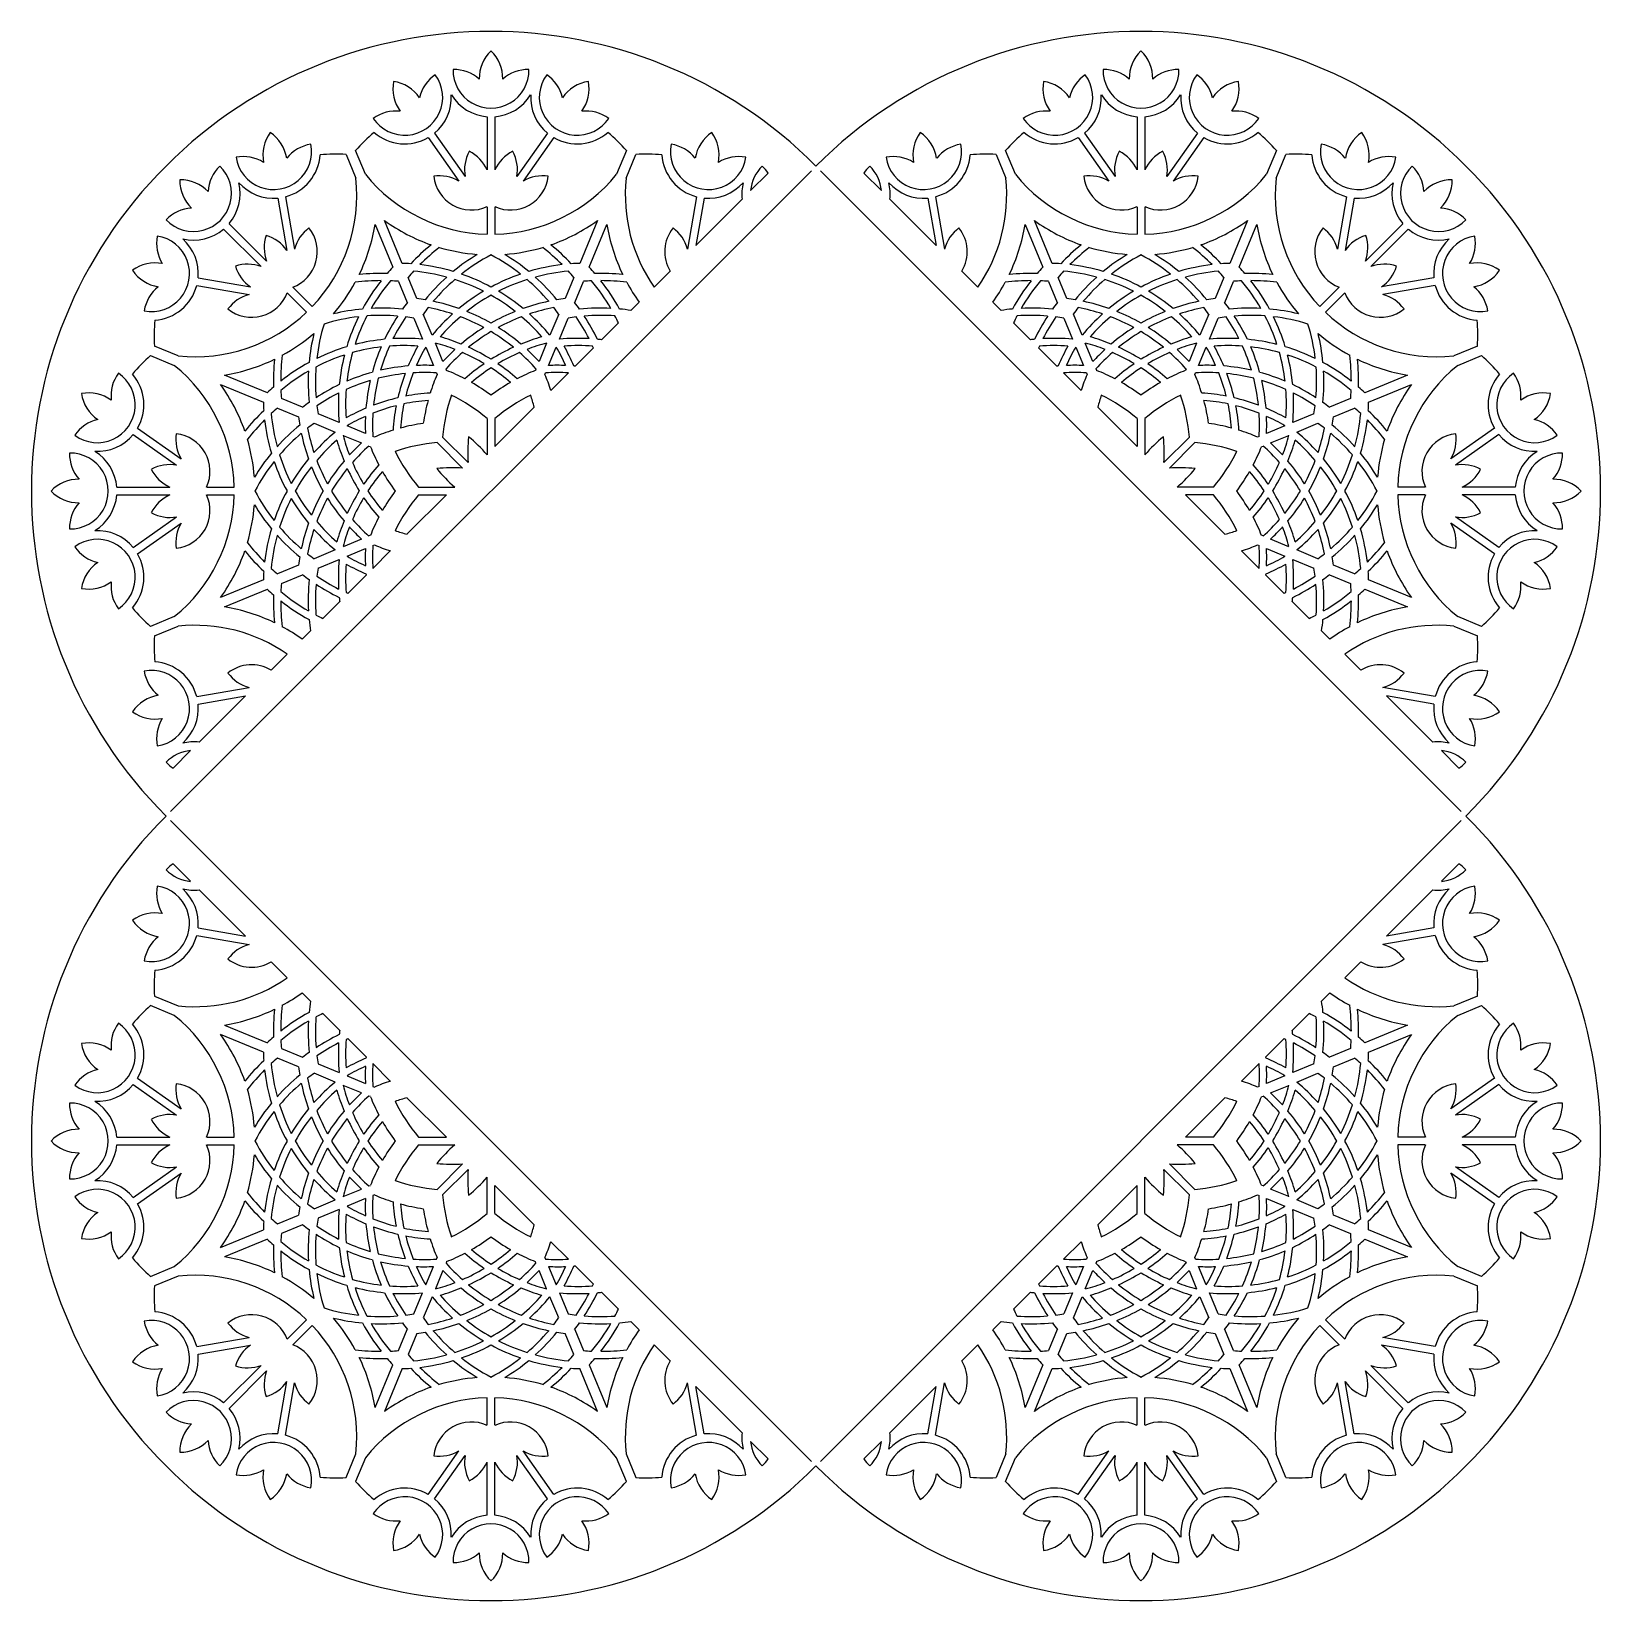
# Model space of a CAD drawing. Extents: x 92 to 339, y -120 to 128.
import ezdxf

# ---------------------------------------------------------------- set-up
doc = ezdxf.new("R2010")
doc.units = 0
doc.layers.get('0').update_dxf_attribs({"linetype": 'CONTINUOUS'})

msp = doc.modelspace()

# ---------------------------------------------------------------- linework, layer by layer
for p, q in [((163.75, 114.44), (163.75, 106.07)), ((164.97, 114.44), (164.97, 106.07)), ((266.28, 114.44), (266.28, 106.07)), ((267.5, 114.44), (267.5, 106.07)), ((155.47, 111.86), (160.29, 105)), ((173.25, 111.86), (168.43, 105)), ((258, 111.86), (262.82, 105)), ((275.78, 111.86), (270.96, 105)), ((144.55, 105.37), (143, 109.12)), ((154.47, 111.16), (159.29, 104.3)), ((174.25, 111.16), (169.43, 104.3)), ((185.72, 109.12), (184.17, 105.37)), ((247.08, 105.37), (245.53, 109.12)), ((257, 111.16), (261.82, 104.3)), ((276.78, 111.16), (271.96, 104.3)), ((288.25, 109.12), (286.7, 105.37)), ((141.49, 108.5), (143.04, 104.74)), ((185.68, 104.74), (187.23, 108.5)), ((244.02, 108.5), (245.57, 104.74)), ((288.21, 104.74), (289.76, 108.5)), ((113.83, 4.88), (214.89, 105.94)), ((205.32, 102.79), (208.07, 105.54)), ((216.36, 105.94), (317.42, 4.88)), ((223.18, 105.54), (225.94, 102.79)), ((130.73, 101.62), (132.17, 93.35)), ((131.93, 101.83), (133.38, 93.56)), ((196.79, 101.83), (195.34, 93.56)), ((197.99, 101.62), (196.69, 94.16)), ((233.26, 101.62), (234.56, 94.16)), ((234.46, 101.83), (235.91, 93.56)), ((299.32, 101.83), (297.87, 93.56)), ((300.52, 101.62), (299.08, 93.35)), ((163.75, 100.26), (163.75, 95.93)), ((164.97, 100.26), (164.97, 95.93)), ((196.69, 94.16), (203.98, 101.45)), ((227.27, 101.45), (234.56, 94.16)), ((266.28, 100.26), (266.28, 95.93)), ((267.5, 100.26), (267.5, 95.93)), ((122.19, 96.72), (128.1, 90.8)), ((123.06, 97.58), (128.97, 91.67)), ((146.07, 97.43), (148.86, 90.7)), ((150.37, 91.32), (147.58, 98.06)), ((181.14, 98.06), (178.35, 91.32)), ((179.86, 90.7), (182.65, 97.43)), ((248.6, 97.43), (251.39, 90.7)), ((252.9, 91.32), (250.11, 98.06)), ((283.67, 98.06), (280.88, 91.32)), ((282.39, 90.7), (285.18, 97.43)), ((308.2, 97.58), (302.28, 91.67)), ((309.06, 96.72), (303.15, 90.8)), ((190.08, 87.56), (192.61, 90.08)), ((238.64, 90.08), (241.17, 87.56)), ((117.94, 87.84), (126.21, 86.39)), ((118.16, 89.04), (126.42, 87.6)), ((132.21, 86.69), (135.28, 83.63)), ((133.08, 87.56), (136.14, 84.49)), ((149.78, 88.48), (151.16, 85.14)), ((152.67, 85.77), (151.29, 89.11)), ((177.44, 89.11), (176.05, 85.77)), ((177.56, 85.14), (178.94, 88.48)), ((252.31, 88.48), (253.69, 85.14)), ((255.2, 85.77), (253.82, 89.11)), ((279.97, 89.11), (278.58, 85.77)), ((280.09, 85.14), (281.47, 88.48)), ((298.17, 87.56), (295.11, 84.49)), ((299.04, 86.69), (295.97, 83.63)), ((313.1, 89.04), (304.83, 87.6)), ((313.31, 87.84), (305.04, 86.39)), ((186.42, 83.89), (187.74, 85.21)), ((243.51, 85.21), (244.83, 83.89)), ((152.18, 82.69), (153.56, 79.35)), ((155.07, 79.98), (153.68, 83.32)), ((175.04, 83.32), (173.65, 79.98)), ((175.16, 79.35), (176.54, 82.69)), ((181.8, 79.27), (184.46, 81.93)), ((246.79, 81.93), (249.45, 79.27)), ((254.71, 82.69), (256.09, 79.35)), ((257.6, 79.98), (256.22, 83.32)), ((277.57, 83.32), (276.18, 79.98)), ((277.69, 79.35), (279.08, 82.69)), ((110.65, 76.77), (114.4, 75.22)), ((115.03, 76.73), (111.28, 78.28)), ((154.07, 78.12), (155.27, 75.22)), ((156.78, 75.84), (155.58, 78.75)), ((173.14, 78.75), (171.94, 75.84)), ((173.45, 75.22), (174.65, 78.12)), ((177.64, 75.12), (180.51, 77.98)), ((250.74, 77.98), (253.61, 75.12)), ((256.6, 78.12), (257.8, 75.22)), ((259.31, 75.84), (258.11, 78.75)), ((275.67, 78.75), (274.47, 75.84)), ((275.98, 75.22), (277.18, 78.12)), ((319.98, 78.28), (316.22, 76.73)), ((316.85, 75.22), (320.6, 76.77)), ((157.36, 74.43), (157.27, 74.67)), ((171.45, 74.67), (171.36, 74.43)), ((259.9, 74.43), (259.8, 74.67)), ((273.99, 74.67), (273.89, 74.43)), ((121.71, 72.19), (128.45, 69.4)), ((129.08, 70.91), (122.34, 73.7)), ((155.76, 74.05), (155.86, 73.81)), ((172.86, 73.81), (172.96, 74.05)), ((173.81, 71.29), (176.58, 74.05)), ((254.68, 74.05), (257.44, 71.29)), ((258.29, 74.05), (258.39, 73.81)), ((275.39, 73.81), (275.49, 74.05)), ((308.92, 73.7), (302.18, 70.91)), ((302.8, 69.4), (309.54, 72.19)), ((134.63, 68.61), (131.29, 69.99)), ((299.96, 69.99), (296.62, 68.61)), ((130.66, 68.49), (134.01, 67.1)), ((140.42, 66.21), (137.08, 67.59)), ((163.75, 66.84), (163.75, 61.13)), ((164.97, 62.45), (171.19, 68.66)), ((164.97, 66.84), (164.97, 62.45)), ((260.07, 68.66), (266.28, 62.45)), ((266.28, 66.84), (266.28, 62.45)), ((267.5, 66.84), (267.5, 61.13)), ((294.17, 67.59), (290.84, 66.21)), ((297.25, 67.1), (300.59, 68.49)), ((108.61, 65.3), (115.48, 60.48)), ((136.45, 66.09), (139.79, 64.7)), ((144.56, 64.5), (141.65, 65.7)), ((289.6, 65.7), (286.7, 64.5)), ((291.46, 64.7), (294.8, 66.09)), ((322.64, 65.3), (315.78, 60.48)), ((107.91, 64.3), (114.77, 59.48)), ((141.03, 64.19), (143.93, 62.99)), ((145.1, 62.5), (145.34, 62.41)), ((145.96, 63.91), (145.73, 64.01)), ((155.85, 63.06), (159.88, 59.02)), ((156.72, 63.92), (160.75, 59.89)), ((274.54, 63.92), (270.5, 59.89)), ((275.4, 63.06), (271.37, 59.02)), ((285.53, 64.01), (285.29, 63.91)), ((285.91, 62.41), (286.15, 62.5)), ((287.32, 62.99), (290.23, 64.19)), ((323.35, 64.3), (316.48, 59.48)), ((105.33, 56.02), (113.7, 56.02)), ((105.33, 54.8), (113.7, 54.8)), ((119.51, 56.02), (123.84, 56.02)), ((119.51, 54.8), (123.84, 54.8)), ((151.11, 48.59), (157.32, 54.8)), ((152.94, 56.02), (158.64, 56.02)), ((152.94, 54.8), (157.32, 54.8)), ((278.32, 56.02), (272.61, 56.02)), ((278.32, 54.8), (273.93, 54.8)), ((273.93, 54.8), (280.14, 48.59)), ((311.74, 56.02), (307.41, 56.02)), ((311.74, 54.8), (307.41, 54.8)), ((325.92, 56.02), (317.55, 56.02)), ((325.92, 54.8), (317.55, 54.8)), ((107.91, 46.52), (114.77, 51.34)), ((108.61, 45.52), (115.48, 50.34)), ((322.64, 45.52), (315.78, 50.34)), ((323.35, 46.52), (316.48, 51.34)), ((143.93, 47.83), (141.03, 46.63)), ((145.34, 48.42), (145.1, 48.32)), ((286.15, 48.32), (285.91, 48.42)), ((290.23, 46.63), (287.32, 47.83)), ((139.79, 46.12), (136.45, 44.73)), ((137.08, 43.23), (140.42, 44.61)), ((141.65, 45.12), (144.56, 46.32)), ((145.72, 43.2), (148.48, 45.96)), ((145.73, 46.81), (145.96, 46.91)), ((282.77, 45.96), (285.53, 43.2)), ((285.29, 46.91), (285.53, 46.81)), ((286.7, 46.32), (289.6, 45.12)), ((290.84, 44.61), (294.17, 43.23)), ((294.8, 44.73), (291.46, 46.12)), ((134.01, 43.72), (130.66, 42.34)), ((131.29, 40.83), (134.63, 42.21)), ((141.79, 39.26), (144.66, 42.13)), ((286.6, 42.13), (289.46, 39.26)), ((296.62, 42.21), (299.96, 40.83)), ((300.59, 42.34), (297.25, 43.72)), ((128.45, 41.42), (121.71, 38.63)), ((122.34, 37.12), (129.08, 39.91)), ((302.18, 39.91), (308.92, 37.12)), ((309.54, 38.63), (302.8, 41.42)), ((137.84, 35.31), (140.5, 37.97)), ((290.75, 37.97), (293.41, 35.31)), ((114.4, 35.6), (110.65, 34.05)), ((320.6, 34.05), (316.85, 35.6)), ((111.28, 32.54), (115.03, 34.09)), ((134.56, 32.03), (135.88, 33.35)), ((295.37, 33.35), (296.69, 32.03)), ((316.22, 34.09), (319.98, 32.54)), ((129.69, 27.16), (132.22, 29.69)), ((299.04, 29.69), (301.56, 27.16)), ((117.94, 22.98), (126.21, 24.43)), ((118.16, 21.78), (125.61, 23.08)), ((118.32, 15.79), (125.61, 23.08)), ((313.31, 22.98), (305.04, 24.43)), ((313.1, 21.78), (305.64, 23.08)), ((305.64, 23.08), (312.93, 15.79)), ((114.23, 11.7), (116.98, 14.46)), ((314.27, 14.46), (317.02, 11.7)), ((113.83, 3.41), (214.89, -97.65)), ((317.42, 3.41), (216.36, -97.65)), ((114.23, -3.41), (116.98, -6.16)), ((317.02, -3.41), (314.27, -6.16)), ((118.32, -7.5), (125.61, -14.79)), ((312.93, -7.5), (305.64, -14.79)), ((117.94, -14.69), (126.21, -16.14)), ((118.16, -13.49), (125.61, -14.79)), ((313.31, -14.69), (305.04, -16.14)), ((313.1, -13.49), (305.64, -14.79)), ((129.69, -18.87), (132.22, -21.4)), ((301.56, -18.87), (299.04, -21.4)), ((111.28, -24.25), (115.03, -25.8)), ((134.56, -23.74), (135.88, -25.06)), ((296.69, -23.74), (295.37, -25.06)), ((319.98, -24.25), (316.22, -25.8)), ((114.4, -27.31), (110.65, -25.76)), ((137.84, -27.02), (140.5, -29.68)), ((293.41, -27.02), (290.75, -29.68)), ((316.85, -27.31), (320.6, -25.76)), ((122.34, -28.83), (129.08, -31.62)), ((308.92, -28.83), (302.18, -31.62)), ((128.45, -33.13), (121.71, -30.34)), ((141.79, -30.97), (144.66, -33.84)), ((289.46, -30.97), (286.6, -33.84)), ((302.8, -33.13), (309.54, -30.34)), ((134.01, -35.43), (130.66, -34.04)), ((131.29, -32.54), (134.63, -33.92)), ((299.96, -32.54), (296.62, -33.92)), ((297.25, -35.43), (300.59, -34.04)), ((139.79, -37.83), (136.45, -36.44)), ((137.08, -34.94), (140.42, -36.32)), ((141.65, -36.83), (144.56, -38.03)), ((145.72, -34.9), (148.48, -37.67)), ((285.53, -34.9), (282.77, -37.67)), ((289.6, -36.83), (286.7, -38.03)), ((294.17, -34.94), (290.84, -36.32)), ((291.46, -37.83), (294.8, -36.44)), ((107.91, -38.23), (114.77, -43.05)), ((108.61, -37.23), (115.48, -42.05)), ((143.93, -39.54), (141.03, -38.34)), ((145.73, -38.52), (145.96, -38.62)), ((285.53, -38.52), (285.29, -38.62)), ((287.32, -39.54), (290.23, -38.34)), ((322.64, -37.23), (315.78, -42.05)), ((323.35, -38.23), (316.48, -43.05)), ((145.34, -40.12), (145.1, -40.03)), ((151.11, -40.29), (157.32, -46.51)), ((280.14, -40.29), (273.93, -46.51)), ((285.91, -40.12), (286.15, -40.03)), ((105.33, -46.51), (113.7, -46.51)), ((119.51, -46.51), (123.84, -46.51)), ((152.94, -46.51), (157.32, -46.51)), ((278.32, -46.51), (273.93, -46.51)), ((311.74, -46.51), (307.41, -46.51)), ((325.92, -46.51), (317.55, -46.51)), ((105.33, -47.73), (113.7, -47.73)), ((119.51, -47.73), (123.84, -47.73)), ((152.94, -47.73), (158.64, -47.73)), ((278.32, -47.73), (272.61, -47.73)), ((311.74, -47.73), (307.41, -47.73)), ((325.92, -47.73), (317.55, -47.73)), ((107.91, -56.01), (114.77, -51.19)), ((155.85, -54.77), (159.88, -50.73)), ((156.72, -55.63), (160.75, -51.6)), ((274.54, -55.63), (270.5, -51.6)), ((275.4, -54.77), (271.37, -50.73)), ((323.35, -56.01), (316.48, -51.19)), ((108.61, -57.01), (115.48, -52.19)), ((145.1, -54.21), (145.34, -54.12)), ((163.75, -58.54), (163.75, -52.84)), ((164.97, -58.54), (164.97, -54.16)), ((164.97, -54.16), (171.19, -60.37)), ((266.28, -54.16), (260.07, -60.37)), ((266.28, -58.54), (266.28, -54.16)), ((267.5, -58.54), (267.5, -52.84)), ((286.15, -54.21), (285.91, -54.12)), ((322.64, -57.01), (315.78, -52.19)), ((136.45, -57.8), (139.79, -56.41)), ((141.03, -55.9), (143.93, -54.7)), ((144.56, -56.21), (141.65, -57.41)), ((145.96, -55.62), (145.73, -55.72)), ((285.29, -55.62), (285.53, -55.72)), ((286.7, -56.21), (289.6, -57.41)), ((290.23, -55.9), (287.32, -54.7)), ((294.8, -57.8), (291.46, -56.41)), ((130.66, -60.19), (134.01, -58.81)), ((140.42, -57.92), (137.08, -59.3)), ((290.84, -57.92), (294.17, -59.3)), ((300.59, -60.19), (297.25, -58.81)), ((121.71, -63.9), (128.45, -61.11)), ((134.63, -60.32), (131.29, -61.7)), ((296.62, -60.32), (299.96, -61.7)), ((309.54, -63.9), (302.8, -61.11)), ((129.08, -62.62), (122.34, -65.41)), ((173.81, -63), (176.58, -65.76)), ((257.44, -63), (254.68, -65.76)), ((302.18, -62.62), (308.92, -65.41)), ((155.76, -65.75), (155.86, -65.52)), ((157.36, -66.14), (157.27, -66.38)), ((171.45, -66.38), (171.36, -66.14)), ((172.86, -65.52), (172.96, -65.75)), ((177.64, -66.82), (180.51, -69.69)), ((253.61, -66.82), (250.74, -69.69)), ((258.39, -65.52), (258.29, -65.75)), ((259.8, -66.38), (259.9, -66.14)), ((273.89, -66.14), (273.99, -66.38)), ((275.49, -65.75), (275.39, -65.52)), ((110.65, -68.48), (114.4, -66.93)), ((115.03, -68.44), (111.28, -69.99)), ((154.07, -69.83), (155.27, -66.92)), ((156.78, -67.55), (155.58, -70.45)), ((173.14, -70.45), (171.94, -67.55)), ((173.45, -66.92), (174.65, -69.83)), ((257.8, -66.92), (256.6, -69.83)), ((258.11, -70.45), (259.31, -67.55)), ((274.47, -67.55), (275.67, -70.45)), ((277.18, -69.83), (275.98, -66.92)), ((316.22, -68.44), (319.98, -69.99)), ((320.6, -68.48), (316.85, -66.93)), ((152.18, -74.4), (153.56, -71.06)), ((155.07, -71.69), (153.68, -75.03)), ((175.04, -75.03), (173.65, -71.69)), ((175.16, -71.06), (176.54, -74.4)), ((181.8, -70.98), (184.46, -73.64)), ((249.45, -70.98), (246.79, -73.64)), ((256.09, -71.06), (254.71, -74.4)), ((256.22, -75.03), (257.6, -71.69)), ((276.18, -71.69), (277.57, -75.03)), ((279.08, -74.4), (277.69, -71.06)), ((132.21, -78.4), (135.28, -75.34)), ((133.08, -79.27), (136.14, -76.2)), ((186.42, -75.6), (187.74, -76.92)), ((244.83, -75.6), (243.51, -76.92)), ((298.17, -79.27), (295.11, -76.2)), ((299.04, -78.4), (295.97, -75.34)), ((117.94, -79.55), (126.21, -78.1)), ((149.78, -80.19), (151.16, -76.85)), ((152.67, -77.47), (151.29, -80.82)), ((177.44, -80.82), (176.05, -77.47)), ((177.56, -76.85), (178.94, -80.19)), ((253.69, -76.85), (252.31, -80.19)), ((253.82, -80.82), (255.2, -77.47)), ((278.58, -77.47), (279.97, -80.82)), ((281.47, -80.19), (280.09, -76.85)), ((313.31, -79.55), (305.04, -78.1)), ((118.16, -80.75), (126.42, -79.31)), ((190.08, -79.26), (192.61, -81.79)), ((241.17, -79.26), (238.64, -81.79)), ((313.1, -80.75), (304.83, -79.31)), ((122.19, -88.42), (128.1, -82.51)), ((123.06, -89.29), (128.97, -83.38)), ((146.07, -89.14), (148.86, -82.41)), ((150.37, -83.03), (147.58, -89.77)), ((181.14, -89.77), (178.35, -83.03)), ((179.86, -82.41), (182.65, -89.14)), ((251.39, -82.41), (248.6, -89.14)), ((250.11, -89.77), (252.9, -83.03)), ((280.88, -83.03), (283.67, -89.77)), ((285.18, -89.14), (282.39, -82.41)), ((308.2, -89.29), (302.28, -83.38)), ((309.06, -88.42), (303.15, -82.51)), ((130.73, -93.32), (132.17, -85.06)), ((131.93, -93.54), (133.38, -85.27)), ((196.79, -93.54), (195.34, -85.27)), ((197.99, -93.32), (196.69, -85.87)), ((196.69, -85.87), (203.98, -93.16)), ((234.56, -85.87), (227.27, -93.16)), ((233.26, -93.32), (234.56, -85.87)), ((234.46, -93.54), (235.91, -85.27)), ((299.32, -93.54), (297.87, -85.27)), ((300.52, -93.32), (299.08, -85.06)), ((163.75, -91.97), (163.75, -87.64)), ((164.97, -91.97), (164.97, -87.64)), ((266.28, -91.97), (266.28, -87.64)), ((267.5, -91.97), (267.5, -87.64)), ((141.49, -100.21), (143.04, -96.45)), ((154.47, -102.87), (159.29, -96)), ((174.25, -102.87), (169.43, -96)), ((185.68, -96.45), (187.23, -100.21)), ((205.32, -94.5), (208.07, -97.25)), ((225.94, -94.5), (223.18, -97.25)), ((245.57, -96.45), (244.02, -100.21)), ((257, -102.87), (261.82, -96)), ((276.78, -102.87), (271.96, -96)), ((289.76, -100.21), (288.21, -96.45)), ((144.55, -97.08), (143, -100.83)), ((155.47, -103.57), (160.29, -96.71)), ((163.75, -106.15), (163.75, -97.78)), ((164.97, -106.15), (164.97, -97.78)), ((173.25, -103.57), (168.43, -96.71)), ((185.72, -100.83), (184.17, -97.08)), ((245.53, -100.83), (247.08, -97.08)), ((258, -103.57), (262.82, -96.71)), ((266.28, -106.15), (266.28, -97.78)), ((267.5, -106.15), (267.5, -97.78)), ((275.78, -103.57), (270.96, -96.71)), ((286.7, -97.08), (288.25, -100.83))]:
    msp.add_line(p, q)
for centre, radius, start, end in [((164.36, 55.41), 72.5, 45, 225), ((266.89, 55.41), 72.5, 315, 135), ((168.49, 120.5), 5.98, 133.675, 181.1211), ((160.23, 120.5), 5.98, 358.8788, 46.3251), ((271.02, 120.5), 5.98, 133.675, 181.1211), ((262.76, 120.5), 5.98, 358.8788, 46.3251), ((158.52, 115.92), 5.98, 48.136, 91.3251), ((164.36, 121.77), 5.98, 178.675, 1.325), ((170.2, 115.92), 5.98, 88.6749, 131.8641), ((261.05, 115.92), 5.98, 48.136, 91.3251), ((266.89, 121.77), 5.98, 178.675, 1.325), ((272.73, 115.92), 5.98, 88.6749, 131.8641), ((150.76, 117.51), 5.98, 213.7521, 36.4022), ((154.87, 118.85), 5.98, 168.7521, 216.1983), ((148.11, 114.1), 5.98, 33.956, 81.4022), ((158.9, 116.09), 5.98, 123.7521, 166.9412), ((177.96, 117.51), 5.98, 143.5978, 326.2479), ((169.82, 116.09), 5.98, 13.0588, 56.2479), ((180.61, 114.1), 5.98, 98.5978, 146.044), ((173.85, 118.85), 5.98, 323.8017, 11.2479), ((253.29, 117.51), 5.98, 213.7521, 36.4022), ((257.4, 118.85), 5.98, 168.7521, 216.1983), ((250.64, 114.1), 5.98, 33.956, 81.4022), ((261.43, 116.09), 5.98, 123.7521, 166.9412), ((280.49, 117.51), 5.98, 143.5978, 326.2479), ((272.35, 116.09), 5.98, 13.0588, 56.2479), ((283.14, 114.1), 5.98, 98.5978, 146.044), ((276.38, 118.85), 5.98, 323.8017, 11.2479), ((150.76, 117.51), 7.35, 309.8526, 3.0598), ((164.36, 121.77), 7.35, 211.6813, 265.2246), ((164.36, 121.77), 7.35, 274.7754, 328.3187), ((177.96, 117.51), 7.35, 176.9402, 230.1474), ((253.29, 117.51), 7.35, 309.8526, 3.0598), ((266.89, 121.77), 7.35, 211.6813, 265.2246), ((266.89, 121.77), 7.35, 274.7754, 328.3187), ((280.49, 117.51), 7.35, 176.9402, 230.1474), ((149.33, 109.37), 5.98, 83.2131, 126.4023), ((179.39, 109.37), 5.98, 53.5977, 96.7869), ((251.86, 109.37), 5.98, 83.2131, 126.4023), ((281.92, 109.37), 5.98, 53.5977, 96.7869), ((134.36, 108.4), 5.98, 143.5978, 191.044), ((126.22, 106.98), 5.98, 8.8017, 56.2479), ((164.36, 90.11), 28.6, 130.1425, 138.3306), ((150.76, 117.51), 7.35, 228.8904, 300.3018), ((177.96, 117.51), 7.35, 239.6982, 311.1096), ((164.36, 90.11), 28.6, 41.6694, 49.8575), ((202.5, 106.98), 5.98, 123.7521, 171.1983), ((194.36, 108.4), 5.98, 348.956, 36.4022), ((236.89, 108.4), 5.98, 143.5978, 191.044), ((228.75, 106.98), 5.98, 8.8017, 56.2479), ((266.89, 90.11), 28.6, 130.1425, 138.3306), ((253.29, 117.51), 7.35, 228.8904, 300.3018), ((280.49, 117.51), 7.35, 239.6982, 311.1096), ((266.89, 90.11), 28.6, 41.6694, 49.8575), ((305.04, 106.98), 5.98, 123.7521, 171.1983), ((296.9, 108.4), 5.98, 348.956, 36.4022), ((130.07, 108.94), 5.98, 188.5978, 11.2479), ((136.83, 104.19), 5.98, 98.5977, 141.7869), ((166.17, 106.11), 5.98, 151.2501, 190.7264), ((158.29, 103.62), 5.98, 24.2455, 63.9002), ((170.43, 103.62), 5.98, 116.0998, 155.7545), ((162.55, 106.11), 5.98, 349.2736, 28.7499), ((198.65, 108.94), 5.98, 168.7521, 351.4022), ((191.89, 104.19), 5.98, 38.2131, 81.4023), ((232.6, 108.94), 5.98, 188.5978, 11.2479), ((239.36, 104.19), 5.98, 98.5977, 141.7869), ((268.7, 106.11), 5.98, 151.2501, 190.7264), ((260.82, 103.62), 5.98, 24.2455, 63.9002), ((272.96, 103.62), 5.98, 116.0998, 155.7545), ((265.08, 106.11), 5.98, 349.2736, 28.7499), ((301.18, 108.94), 5.98, 168.7521, 351.4022), ((294.42, 104.19), 5.98, 38.2131, 81.4023), ((117.44, 102.33), 5.98, 223.675, 46.325), ((125.7, 102.33), 5.98, 133.6749, 176.8641), ((125.32, 102.18), 5.98, 58.0588, 101.2479), ((130.07, 108.94), 7.35, 284.6982, 356.1096), ((139.83, 79.94), 28.6, 86.6694, 94.8575), ((188.89, 79.94), 28.6, 85.1425, 93.3306), ((198.65, 108.94), 7.35, 183.8904, 255.3018), ((203.4, 102.18), 5.98, 78.7521, 121.9412), ((211.28, 102.33), 5.98, 133.675, 175.6061), ((203.02, 102.33), 5.98, 32.4433, 46.3251), ((228.23, 102.33), 5.98, 133.6749, 147.5567), ((219.97, 102.33), 5.98, 4.3939, 46.325), ((227.85, 102.18), 5.98, 58.0588, 101.2479), ((232.6, 108.94), 7.35, 284.6982, 356.1096), ((242.36, 79.94), 28.6, 86.6694, 94.8575), ((291.42, 79.94), 28.6, 85.1425, 93.3306), ((301.18, 108.94), 7.35, 183.8904, 255.3018), ((305.93, 102.18), 5.98, 78.7521, 121.9412), ((313.81, 102.33), 5.98, 133.675, 316.325), ((305.55, 102.33), 5.98, 3.136, 46.3251), ((115.42, 98.51), 5.98, 43.8788, 91.3251), ((121.26, 104.35), 5.98, 178.675, 226.1211), ((117.44, 102.33), 7.35, 319.7754, 13.3187), ((130.07, 108.94), 7.35, 221.9402, 275.1474), ((117.69, 102.08), 25.49, 316.3763, 5.9987), ((164.36, 121.41), 25.49, 219.0013, 268.6237), ((156.25, 99.14), 5.98, 59.428, 98.9042), ((161.27, 105.71), 5.98, 186.2541, 294.4884), ((164.36, 121.41), 25.49, 271.3763, 320.9987), ((167.45, 105.71), 5.98, 245.5116, 353.7459), ((172.47, 99.14), 5.98, 81.0958, 120.572), ((211.03, 102.08), 25.49, 174.0013, 214.7354), ((198.65, 108.94), 7.35, 264.8526, 318.0598), ((211.28, 102.33), 7.35, 166.6813, 186.857), ((219.97, 102.33), 7.35, 353.1429, 13.3187), ((232.6, 108.94), 7.35, 221.9402, 275.1474), ((220.22, 102.08), 25.49, 325.2646, 5.9987), ((266.89, 121.41), 25.49, 219.0013, 268.6237), ((258.78, 99.14), 5.98, 59.428, 98.9042), ((263.8, 105.71), 5.98, 186.2541, 294.4884), ((266.89, 121.41), 25.49, 271.3763, 320.9987), ((269.98, 105.71), 5.98, 245.5116, 353.7459), ((275, 99.14), 5.98, 81.0958, 120.572), ((313.56, 102.08), 25.49, 174.0013, 223.6237), ((301.18, 108.94), 7.35, 264.8526, 318.0598), ((313.81, 102.33), 7.35, 166.6813, 220.2246), ((315.83, 98.51), 5.98, 88.675, 136.1211), ((309.99, 104.35), 5.98, 313.8788, 1.3251), ((117.44, 94.07), 5.98, 93.136, 136.3251), ((313.81, 94.07), 5.98, 43.6749, 86.8641), ((117.44, 102.33), 7.35, 256.6813, 310.2246), ((130.98, 93.16), 5.98, 290.5116, 38.7459), ((139.17, 92.07), 5.98, 126.0958, 165.572), ((117.69, 102.08), 28.76, 334.1916, 350.7046), ((164.36, 121.41), 28.76, 234.2954, 250.8084), ((164.36, 121.41), 28.76, 289.1916, 305.7046), ((211.03, 102.08), 28.76, 189.2954, 205.8084), ((197.74, 93.16), 5.98, 141.2541, 210.9741), ((189.55, 92.07), 5.98, 14.428, 53.9042), ((241.7, 92.07), 5.98, 126.0958, 165.572), ((233.51, 93.16), 5.98, 329.0258, 38.7459), ((220.22, 102.08), 28.76, 334.1916, 350.7046), ((266.89, 121.41), 28.76, 234.2954, 250.8084), ((266.89, 121.41), 28.76, 289.1916, 305.7046), ((313.56, 102.08), 28.76, 189.2954, 205.8084), ((300.27, 93.16), 5.98, 141.2541, 249.4884), ((292.08, 92.07), 5.98, 14.428, 53.9042), ((313.81, 102.33), 7.35, 229.7754, 283.3187), ((110.83, 89.7), 5.98, 258.7521, 81.4022), ((117.59, 94.45), 5.98, 168.7521, 211.9412), ((110.83, 89.7), 7.35, 354.8526, 48.0598), ((134.56, 93.79), 5.98, 161.0998, 200.7545), ((127.23, 89.98), 5.98, 34.2736, 73.7499), ((178.75, 65.43), 37.4, 129.5976, 136.3357), ((149.97, 65.43), 37.4, 43.6643, 50.4024), ((281.28, 65.43), 37.4, 129.5976, 136.3357), ((252.5, 65.43), 37.4, 43.6643, 50.4024), ((304.02, 89.98), 5.98, 106.2501, 145.7264), ((296.69, 93.79), 5.98, 339.2455, 18.9002), ((320.42, 89.7), 7.35, 131.9402, 185.1474), ((320.42, 89.7), 5.98, 98.5978, 281.2479), ((313.66, 94.45), 5.98, 328.0588, 11.2479), ((178.75, 65.43), 36.26, 128.4363, 134.8938), ((164.36, 121.41), 28.76, 253.5285, 265.6687), ((178.75, 65.43), 31.93, 121.2349, 129.5802), ((178.75, 65.43), 30.79, 117.8565, 128.2047), ((149.97, 65.43), 30.79, 51.7953, 62.1435), ((164.36, 121.41), 28.76, 274.3313, 286.4715), ((149.97, 65.43), 31.93, 50.4198, 58.7651), ((149.97, 65.43), 36.26, 45.1062, 51.5637), ((281.28, 65.43), 36.26, 128.4363, 134.8938), ((266.89, 121.41), 28.76, 253.5285, 265.6687), ((281.28, 65.43), 31.93, 121.2349, 129.5802), ((281.28, 65.43), 30.79, 117.8565, 128.2047), ((252.5, 65.43), 30.79, 51.7953, 62.1435), ((266.89, 121.41), 28.76, 274.3313, 286.4715), ((252.5, 65.43), 31.93, 50.4198, 58.7651), ((252.5, 65.43), 36.26, 45.1062, 51.5637), ((111.37, 85.41), 5.98, 78.956, 126.4022), ((112.79, 93.55), 5.98, 213.7521, 261.1983), ((125.98, 85.21), 5.98, 69.2455, 108.9002), ((129.79, 92.54), 5.98, 196.2501, 235.7264), ((147.1, 52.33), 37.4, 88.6643, 95.4024), ((171.64, 69.14), 31.36, 136.5808, 138.9978), ((149.5, 59.97), 31.36, 86.0022, 88.4192), ((178.75, 65.43), 36.26, 137.1889, 139.2335), ((149.5, 59.97), 30.22, 74.9219, 84.9816), ((149.5, 59.97), 31.36, 73.519, 83.3136), ((178.75, 65.43), 31.93, 132.037, 140.8877), ((149.5, 59.97), 31.36, 61.7238, 71.0185), ((179.22, 59.97), 31.36, 108.9815, 118.2762), ((179.22, 59.97), 31.36, 96.6864, 106.481), ((179.22, 59.97), 30.22, 95.0184, 105.0781), ((149.97, 65.43), 31.93, 39.1123, 47.963), ((149.97, 65.43), 36.26, 40.7665, 42.8111), ((179.22, 59.97), 31.36, 91.5808, 93.9978), ((157.08, 69.14), 31.36, 41.0022, 43.4192), ((181.62, 52.33), 37.4, 84.5976, 91.3357), ((249.63, 52.33), 37.4, 88.6643, 95.4024), ((274.17, 69.14), 31.36, 136.5808, 138.9978), ((252.03, 59.97), 31.36, 86.0022, 88.4192), ((281.28, 65.43), 36.26, 137.1889, 139.2335), ((252.03, 59.97), 30.22, 74.9219, 84.9816), ((252.03, 59.97), 31.36, 73.519, 83.3136), ((281.28, 65.43), 31.93, 132.037, 140.8877), ((252.03, 59.97), 31.36, 61.7238, 71.0185), ((281.75, 59.97), 31.36, 108.9815, 118.2762), ((281.75, 59.97), 31.36, 96.6864, 106.481), ((281.75, 59.97), 30.22, 95.0184, 105.0781), ((252.5, 65.43), 31.93, 39.1123, 47.963), ((252.5, 65.43), 36.26, 40.7665, 42.8111), ((281.75, 59.97), 31.36, 91.5808, 93.9978), ((259.61, 69.14), 31.36, 41.0022, 43.4192), ((284.15, 52.33), 37.4, 84.5976, 91.3357), ((305.27, 85.21), 5.98, 71.0998, 110.7545), ((301.46, 92.54), 5.98, 304.2736, 343.7499), ((319.88, 85.41), 5.98, 53.5978, 101.044), ((318.46, 93.55), 5.98, 278.8017, 326.2479), ((115.58, 82.94), 5.98, 128.2131, 171.4023), ((110.83, 89.7), 7.35, 273.8904, 345.3018), ((126.61, 88.79), 5.98, 231.2541, 339.4884), ((117.69, 102.08), 28.76, 319.3313, 331.4715), ((147.1, 52.33), 36.26, 90.1062, 96.5637), ((171.64, 69.14), 31.36, 141.6864, 151.481), ((171.64, 69.14), 30.22, 140.0184, 150.0781), ((147.1, 52.33), 36.26, 85.7665, 87.8111), ((178.75, 65.43), 30.79, 130.7189, 139.7274), ((149.5, 59.97), 30.22, 63.0992, 72.3592), ((179.22, 59.97), 31.36, 120.7629, 129.4155), ((179.22, 59.97), 30.22, 107.6408, 116.9008), ((149.5, 59.97), 31.36, 50.5845, 59.2371), ((149.97, 65.43), 30.79, 40.2726, 49.2811), ((181.62, 52.33), 36.26, 92.1889, 94.2335), ((157.08, 69.14), 30.22, 29.9219, 39.9816), ((157.08, 69.14), 31.36, 28.519, 38.3136), ((181.62, 52.33), 36.26, 83.4363, 89.8938), ((211.03, 102.08), 28.76, 208.5285, 215.9115), ((220.22, 102.08), 28.76, 324.0885, 331.4715), ((249.63, 52.33), 36.26, 90.1062, 96.5637), ((274.17, 69.14), 31.36, 141.6864, 151.481), ((274.17, 69.14), 30.22, 140.0184, 150.0781), ((249.63, 52.33), 36.26, 85.7665, 87.8111), ((281.28, 65.43), 30.79, 130.7189, 139.7274), ((252.03, 59.97), 30.22, 63.0992, 72.3592), ((281.75, 59.97), 31.36, 120.7629, 129.4155), ((281.75, 59.97), 30.22, 107.6408, 116.9008), ((252.03, 59.97), 31.36, 50.5845, 59.2371), ((252.5, 65.43), 30.79, 40.2726, 49.2811), ((284.15, 52.33), 36.26, 92.1889, 94.2335), ((259.61, 69.14), 30.22, 29.9219, 39.9816), ((259.61, 69.14), 31.36, 28.519, 38.3136), ((284.15, 52.33), 36.26, 83.4363, 89.8938), ((313.56, 102.08), 28.76, 208.5285, 220.6687), ((304.64, 88.79), 5.98, 200.5116, 308.7459), ((320.42, 89.7), 7.35, 194.6982, 266.1096), ((315.67, 82.94), 5.98, 8.5977, 51.7869), ((127.7, 80.6), 5.98, 104.428, 143.9042), ((147.1, 52.33), 31.93, 84.1123, 92.963), ((175.89, 65.85), 31.36, 142.0368, 144.4369), ((148.83, 54.64), 31.36, 80.5631, 82.9632), ((178.75, 65.43), 30.79, 142.1319, 144.4889), ((148.83, 54.64), 30.22, 71.7372, 79.2958), ((148.83, 54.64), 31.36, 70.4852, 78.1742), ((179.22, 59.97), 30.22, 119.4484, 128.1635), ((149.5, 59.97), 30.22, 51.8365, 60.5516), ((179.89, 54.64), 31.36, 101.8258, 109.5148), ((179.89, 54.64), 30.22, 100.7042, 108.2628), ((149.97, 65.43), 30.79, 35.5111, 37.8681), ((179.89, 54.64), 31.36, 97.0368, 99.4369), ((152.83, 65.85), 31.36, 35.5631, 37.9632), ((181.62, 52.33), 31.93, 87.037, 95.8877), ((249.63, 52.33), 31.93, 84.1123, 92.963), ((278.42, 65.85), 31.36, 142.0368, 144.4369), ((251.36, 54.64), 31.36, 80.5631, 82.9632), ((281.28, 65.43), 30.79, 142.1319, 144.4889), ((251.36, 54.64), 30.22, 71.7372, 79.2958), ((251.36, 54.64), 31.36, 70.4852, 78.1742), ((281.75, 59.97), 30.22, 119.4484, 128.1635), ((252.03, 59.97), 30.22, 51.8365, 60.5516), ((282.42, 54.64), 31.36, 101.8258, 109.5148), ((282.42, 54.64), 30.22, 100.7042, 108.2628), ((252.5, 65.43), 30.79, 35.5111, 37.8681), ((282.42, 54.64), 31.36, 97.0368, 99.4369), ((255.36, 65.85), 31.36, 35.5631, 37.9632), ((284.15, 52.33), 31.93, 87.037, 95.8877), ((303.55, 80.6), 5.98, 36.0958, 75.572), ((139.83, 79.94), 28.6, 175.1425, 183.3306), ((117.69, 102.08), 25.49, 264.0013, 313.6237), ((167.45, 72.67), 30.79, 162.8565, 173.2047), ((147.1, 52.33), 30.79, 96.7953, 107.1435), ((147.1, 52.33), 31.93, 95.4198, 103.7651), ((171.64, 69.14), 31.36, 153.9815, 163.2762), ((171.64, 69.14), 30.22, 152.6408, 161.9008), ((147.1, 52.33), 30.79, 85.2726, 94.2811), ((175.89, 65.85), 31.36, 146.8258, 154.5148), ((175.89, 65.85), 30.22, 145.7042, 153.2628), ((147.1, 52.33), 30.79, 80.5111, 82.8681), ((179.22, 59.97), 31.36, 131.8386, 140.3592), ((179.22, 59.97), 30.22, 130.6474, 139.1925), ((148.83, 54.64), 30.22, 61.5422, 69.2533), ((148.83, 54.64), 31.36, 60.3126, 68.0621), ((179.89, 54.64), 31.36, 111.9379, 119.6874), ((179.89, 54.64), 30.22, 110.7467, 118.4578), ((149.5, 59.97), 30.22, 40.8075, 49.3526), ((149.5, 59.97), 31.36, 39.6408, 48.1614), ((181.62, 52.33), 30.79, 97.1319, 99.4889), ((152.83, 65.85), 30.22, 26.7372, 34.2958), ((181.62, 52.33), 30.79, 85.7189, 94.7274), ((152.83, 65.85), 31.36, 25.4852, 33.1742), ((157.08, 69.14), 30.22, 25.0428, 27.3592), ((181.62, 52.33), 31.93, 81.3549, 84.5802), ((249.63, 52.33), 31.93, 95.4198, 98.6451), ((274.17, 69.14), 30.22, 152.6408, 154.9572), ((249.63, 52.33), 30.79, 85.2726, 94.2811), ((278.42, 65.85), 31.36, 146.8258, 154.5148), ((278.42, 65.85), 30.22, 145.7042, 153.2628), ((249.63, 52.33), 30.79, 80.5111, 82.8681), ((281.75, 59.97), 31.36, 131.8386, 140.3592), ((281.75, 59.97), 30.22, 130.6474, 139.1925), ((251.36, 54.64), 30.22, 61.5422, 69.2533), ((251.36, 54.64), 31.36, 60.3126, 68.0621), ((282.42, 54.64), 31.36, 111.9379, 119.6874), ((282.42, 54.64), 30.22, 110.7467, 118.4578), ((252.03, 59.97), 30.22, 40.8075, 49.3526), ((252.03, 59.97), 31.36, 39.6408, 48.1614), ((284.15, 52.33), 30.79, 97.1319, 99.4889), ((255.36, 65.85), 30.22, 26.7372, 34.2958), ((284.15, 52.33), 30.79, 85.7189, 94.7274), ((255.36, 65.85), 31.36, 25.4852, 33.1742), ((259.61, 69.14), 30.22, 18.0992, 27.3592), ((284.15, 52.33), 31.93, 76.2349, 84.5802), ((259.61, 69.14), 31.36, 16.7238, 26.0185), ((284.15, 52.33), 30.79, 72.8565, 83.2047), ((263.81, 72.67), 30.79, 6.7953, 17.1435), ((313.56, 102.08), 25.49, 226.3763, 275.9987), ((291.42, 79.94), 28.6, 356.6694, 4.8575), ((117.69, 102.08), 28.76, 298.5285, 310.6687), ((167.45, 72.67), 31.93, 166.2349, 174.5802), ((150.63, 48.13), 31.36, 95.5845, 104.2371), ((150.63, 48.13), 31.36, 84.6408, 93.1614), ((147.83, 49.54), 31.36, 67.8625, 74.2366), ((179.89, 54.64), 31.36, 122.0994, 130.2185), ((179.89, 54.64), 30.22, 120.9306, 129.1342), ((148.83, 54.64), 30.22, 50.8658, 59.0694), ((148.83, 54.64), 31.36, 49.7815, 57.9006), ((180.9, 49.54), 31.36, 105.7634, 112.1375), ((178.09, 48.13), 31.36, 86.8386, 95.3592), ((178.09, 48.13), 31.36, 83.2114, 84.4155), ((253.16, 48.13), 31.36, 95.5845, 96.7886), ((253.16, 48.13), 31.36, 84.6408, 93.1614), ((250.36, 49.54), 31.36, 67.8625, 74.2366), ((282.42, 54.64), 31.36, 122.0994, 130.2185), ((282.42, 54.64), 30.22, 120.9306, 129.1342), ((251.36, 54.64), 30.22, 50.8658, 59.0694), ((251.36, 54.64), 31.36, 49.7815, 57.9006), ((283.43, 49.54), 31.36, 105.7634, 112.1375), ((280.62, 48.13), 31.36, 86.8386, 95.3592), ((280.62, 48.13), 31.36, 75.7629, 84.4155), ((263.81, 72.67), 31.93, 5.4198, 13.7651), ((313.56, 102.08), 28.76, 229.3313, 241.4715), ((129.66, 55.41), 28.6, 131.6694, 139.8575), ((167.45, 72.67), 36.26, 173.4363, 179.8938), ((150.63, 48.13), 30.22, 108.0992, 117.3592), ((150.63, 48.13), 31.36, 106.7238, 116.0185), ((171.64, 69.14), 31.36, 165.7629, 174.4155), ((171.64, 69.14), 30.22, 164.4484, 173.1635), ((150.63, 48.13), 30.22, 96.8365, 105.5516), ((175.89, 65.85), 31.36, 156.9379, 164.6874), ((175.89, 65.85), 30.22, 155.7467, 163.4578), ((150.63, 48.13), 30.22, 85.8075, 94.3526), ((180.2, 62.95), 31.36, 150.7634, 157.1375), ((180.2, 62.95), 30.22, 149.8676, 156.0532), ((147.83, 49.54), 30.22, 68.9468, 75.1324), ((179.89, 54.64), 31.36, 132.5624, 137.4706), ((179.89, 54.64), 30.22, 131.5391, 138.4839), ((147.83, 49.54), 30.22, 59.2031, 66.5419), ((147.83, 49.54), 31.36, 58.179, 65.5187), ((180.9, 49.54), 31.36, 114.4813, 121.821), ((180.9, 49.54), 30.22, 113.4581, 120.7969), ((148.83, 54.64), 30.22, 41.5161, 48.4609), ((180.9, 49.54), 30.22, 104.8676, 111.0532), ((148.83, 54.64), 31.36, 42.5294, 47.4376), ((148.52, 62.95), 30.22, 23.9468, 30.1324), ((178.09, 48.13), 30.22, 85.6474, 94.1925), ((148.52, 62.95), 31.36, 22.8625, 29.2366), ((152.83, 65.85), 30.22, 23.6737, 24.2533), ((278.42, 65.85), 30.22, 155.7467, 156.3263), ((253.16, 48.13), 30.22, 85.8075, 94.3526), ((282.73, 62.95), 31.36, 150.7634, 157.1375), ((282.73, 62.95), 30.22, 149.8676, 156.0532), ((250.36, 49.54), 30.22, 68.9468, 75.1324), ((282.42, 54.64), 31.36, 132.5624, 137.4706), ((282.42, 54.64), 30.22, 131.5391, 138.4839), ((250.36, 49.54), 30.22, 59.2031, 66.5419), ((250.36, 49.54), 31.36, 58.179, 65.5187), ((283.43, 49.54), 31.36, 114.4813, 121.821), ((283.43, 49.54), 30.22, 113.4581, 120.7969), ((251.36, 54.64), 30.22, 41.5161, 48.4609), ((283.43, 49.54), 30.22, 104.8676, 111.0532), ((251.36, 54.64), 31.36, 42.5294, 47.4376), ((251.05, 62.95), 30.22, 23.9468, 30.1324), ((280.62, 48.13), 30.22, 85.6474, 94.1925), ((251.05, 62.95), 31.36, 22.8625, 29.2366), ((255.36, 65.85), 30.22, 16.5422, 24.2533), ((255.36, 65.85), 31.36, 15.3126, 23.0621), ((280.62, 48.13), 30.22, 74.4484, 83.1635), ((259.61, 69.14), 30.22, 6.8365, 15.5516), ((280.62, 48.13), 31.36, 63.9815, 73.2762), ((259.61, 69.14), 31.36, 5.5845, 14.2371), ((280.62, 48.13), 30.22, 62.6408, 71.9008), ((263.81, 72.67), 36.26, 0.1062, 6.5637), ((301.59, 55.41), 28.6, 40.1425, 48.3306), ((98.36, 55.41), 25.49, 1.3763, 50.9987), ((117.69, 102.08), 28.76, 279.2954, 295.8084), ((167.45, 72.67), 37.4, 174.5976, 181.3357), ((150.63, 48.13), 31.36, 118.519, 128.3136), ((150.63, 48.13), 30.22, 119.9219, 129.9816), ((167.45, 72.67), 31.93, 177.037, 185.8877), ((167.45, 72.67), 30.79, 175.7189, 184.7274), ((153.92, 43.88), 31.36, 94.7815, 102.9006), ((153.92, 43.88), 31.36, 87.5294, 92.4376), ((145.66, 45.34), 31.36, 62.3389, 68.0801), ((180.9, 49.54), 31.36, 124.1386, 131.2548), ((180.9, 49.54), 30.22, 123.1758, 130.4653), ((147.83, 49.54), 30.22, 49.5347, 56.8242), ((147.83, 49.54), 31.36, 48.7452, 55.8614), ((183.06, 45.34), 31.36, 111.9199, 117.6611), ((174.8, 43.88), 31.36, 87.5624, 92.4706), ((174.8, 43.88), 31.36, 84.8001, 85.2185), ((256.45, 43.88), 31.36, 94.7815, 95.1999), ((256.45, 43.88), 31.36, 87.5294, 92.4376), ((248.19, 45.34), 31.36, 62.3389, 68.0801), ((283.43, 49.54), 31.36, 124.1386, 131.2548), ((283.43, 49.54), 30.22, 123.1758, 130.4653), ((250.36, 49.54), 30.22, 49.5347, 56.8242), ((250.36, 49.54), 31.36, 48.7452, 55.8614), ((285.59, 45.34), 31.36, 111.9199, 117.6611), ((277.33, 43.88), 31.36, 87.5624, 92.4706), ((277.33, 43.88), 31.36, 77.0994, 85.2185), ((263.81, 72.67), 30.79, 355.2726, 4.2811), ((263.81, 72.67), 31.93, 354.1123, 2.963), ((280.62, 48.13), 31.36, 51.6864, 61.481), ((280.62, 48.13), 30.22, 50.0184, 60.0781), ((263.81, 72.67), 37.4, 358.6643, 5.4024), ((313.56, 102.08), 28.76, 244.1916, 260.7046), ((332.89, 55.41), 25.49, 129.0013, 178.6237), ((102.26, 69.01), 5.98, 233.5978, 56.2479), ((110.4, 70.44), 5.98, 143.5977, 186.7869), ((102.26, 69.01), 7.35, 329.6982, 41.1096), ((98.36, 55.41), 28.76, 19.1916, 35.7046), ((150.63, 48.13), 31.36, 131.0022, 133.4192), ((153.92, 43.88), 31.36, 115.4852, 123.1742), ((153.92, 43.88), 30.22, 106.5422, 114.2533), ((153.92, 43.88), 31.36, 105.3126, 113.0621), ((175.89, 65.85), 31.36, 167.0994, 175.2185), ((175.89, 65.85), 30.22, 165.9306, 174.1342), ((153.92, 43.88), 30.22, 95.8658, 104.0694), ((180.2, 62.95), 31.36, 159.4813, 166.821), ((180.2, 62.95), 30.22, 158.4581, 165.7969), ((153.92, 43.88), 30.22, 86.5161, 93.4609), ((184.71, 61.51), 31.36, 156.9199, 162.6611), ((145.66, 45.34), 31.36, 53.3888, 60.1116), ((183.06, 45.34), 31.36, 119.8884, 126.6112), ((144.01, 61.51), 31.36, 18.1575, 23.0801), ((174.8, 43.88), 30.22, 86.6303, 93.4839), ((256.45, 43.88), 30.22, 86.5161, 93.3697), ((287.24, 61.51), 31.36, 156.9199, 161.8425), ((248.19, 45.34), 31.36, 53.3888, 60.1116), ((285.59, 45.34), 31.36, 119.8884, 126.6112), ((246.54, 61.51), 31.36, 17.3389, 23.0801), ((277.33, 43.88), 30.22, 86.5391, 93.4839), ((251.05, 62.95), 30.22, 14.2031, 21.5419), ((277.33, 43.88), 30.22, 75.9306, 84.1342), ((251.05, 62.95), 31.36, 13.179, 20.5187), ((255.36, 65.85), 30.22, 5.8658, 14.0694), ((277.33, 43.88), 31.36, 66.9379, 74.6874), ((277.33, 43.88), 30.22, 65.7467, 73.4578), ((255.36, 65.85), 31.36, 4.7815, 12.9006), ((277.33, 43.88), 31.36, 56.8258, 64.5148), ((280.62, 48.13), 31.36, 46.5808, 48.9978), ((332.89, 55.41), 28.76, 144.2954, 160.8084), ((328.99, 69.01), 7.35, 138.8904, 210.3018), ((328.99, 69.01), 5.98, 123.7521, 306.4022), ((320.85, 70.44), 5.98, 353.2131, 36.4023), ((100.93, 64.9), 5.98, 53.8017, 101.2479), ((105.67, 71.66), 5.98, 188.5978, 236.044), ((159.8, 70.27), 31.36, 181.5808, 183.9978), ((167.45, 72.67), 36.26, 182.1889, 184.2335), ((153.92, 43.88), 31.36, 125.5631, 127.9632), ((153.92, 43.88), 30.22, 116.7372, 124.2958), ((171.64, 69.14), 31.36, 176.8386, 185.3592), ((171.64, 69.14), 30.22, 175.6474, 184.1925), ((156.82, 39.57), 31.36, 103.179, 110.5187), ((156.82, 39.57), 30.22, 94.5347, 101.8242), ((156.82, 39.57), 31.36, 93.7452, 100.8614), ((184.71, 61.51), 31.36, 164.8884, 171.6112), ((184.71, 61.51), 28.09, 161.2816, 175.0836), ((145.66, 45.34), 28.09, 49.9164, 63.7184), ((183.06, 45.34), 28.09, 116.2816, 130.0836), ((144.01, 61.51), 28.09, 14.7337, 18.7184), ((287.24, 61.51), 28.09, 161.2816, 165.2663), ((248.19, 45.34), 28.09, 49.9164, 63.7184), ((285.59, 45.34), 28.09, 116.2816, 130.0836), ((246.54, 61.51), 28.09, 4.9164, 18.7184), ((274.43, 39.57), 31.36, 79.1386, 86.2548), ((246.54, 61.51), 31.36, 8.3888, 15.1116), ((274.43, 39.57), 30.22, 78.1758, 85.4653), ((274.43, 39.57), 31.36, 69.4813, 76.821), ((259.61, 69.14), 30.22, 355.8075, 4.3526), ((259.61, 69.14), 31.36, 354.6408, 3.1614), ((277.33, 43.88), 30.22, 55.7042, 63.2628), ((277.33, 43.88), 31.36, 52.0368, 54.4369), ((263.81, 72.67), 36.26, 355.7665, 357.8111), ((271.45, 70.27), 31.36, 356.0022, 358.4192), ((330.33, 64.9), 5.98, 78.7521, 126.1983), ((325.58, 71.66), 5.98, 303.956, 351.4022), ((154.34, 41.02), 37.4, 133.6643, 140.4024), ((154.34, 41.02), 36.26, 130.7665, 132.8111), ((159.8, 70.27), 30.22, 185.0184, 195.0781), ((165.13, 70.94), 31.36, 187.0368, 189.4369), ((167.45, 72.67), 30.79, 187.1319, 189.4889), ((156.82, 39.57), 31.36, 112.8625, 119.2366), ((156.82, 39.57), 30.22, 113.9468, 120.1324), ((175.89, 65.85), 31.36, 177.5624, 182.4706), ((175.89, 65.85), 30.22, 176.5391, 183.4839), ((156.82, 39.57), 30.22, 104.2031, 111.5419), ((180.2, 62.95), 31.36, 169.1386, 176.2548), ((180.2, 62.95), 30.22, 168.1758, 175.4653), ((251.05, 62.95), 30.22, 4.5347, 11.8242), ((274.43, 39.57), 30.22, 68.4581, 75.7969), ((251.05, 62.95), 31.36, 3.7452, 10.8614), ((255.36, 65.85), 30.22, 356.5161, 3.4609), ((274.43, 39.57), 31.36, 60.7634, 67.1375), ((255.36, 65.85), 31.36, 357.5294, 2.4376), ((274.43, 39.57), 30.22, 59.8676, 66.0532), ((263.81, 72.67), 30.79, 350.5111, 352.8681), ((266.12, 70.94), 31.36, 350.5631, 352.9632), ((276.91, 41.02), 36.26, 47.1889, 49.2335), ((271.45, 70.27), 30.22, 344.9219, 354.9816), ((276.91, 41.02), 37.4, 39.5976, 46.3357), ((103.68, 60.87), 5.98, 103.0588, 146.2479), ((120.63, 63.52), 5.98, 171.0958, 210.572), ((114.06, 58.5), 5.98, 335.5116, 83.7459), ((154.34, 41.02), 36.26, 135.1062, 141.5637), ((159.8, 70.27), 31.36, 186.6864, 196.481), ((154.34, 41.02), 31.93, 129.1123, 137.963), ((154.34, 41.02), 30.79, 130.2726, 139.2811), ((165.13, 70.94), 31.36, 191.8258, 199.5148), ((154.34, 41.02), 30.79, 125.5111, 127.8681), ((165.13, 70.94), 30.22, 190.7042, 198.2628), ((159.8, 40.55), 31.36, 129.6408, 138.1614), ((158.26, 35.06), 31.36, 107.3389, 113.0801), ((158.26, 35.06), 31.36, 98.3888, 105.1116), ((272.99, 35.06), 31.36, 74.8884, 81.6112), ((272.99, 35.06), 31.36, 66.9199, 72.6611), ((271.45, 40.55), 31.36, 41.8386, 50.3592), ((276.91, 41.02), 30.79, 52.1319, 54.4889), ((266.12, 70.94), 30.22, 341.7372, 349.2958), ((266.12, 70.94), 31.36, 340.4852, 348.1742), ((276.91, 41.02), 30.79, 40.7189, 49.7274), ((276.91, 41.02), 31.93, 42.037, 50.8877), ((271.45, 70.27), 31.36, 343.519, 353.3136), ((276.91, 41.02), 36.26, 38.4363, 44.8938), ((317.19, 58.5), 5.98, 96.2541, 204.4884), ((310.62, 63.52), 5.98, 329.428, 8.9042), ((327.57, 60.87), 5.98, 33.7521, 76.9412), ((102.26, 69.01), 7.35, 266.9402, 320.1474), ((98.36, 55.41), 28.76, 4.3313, 16.4715), ((159.8, 40.55), 30.22, 130.8075, 139.3526), ((170.23, 71.95), 31.36, 195.7634, 202.1375), ((170.23, 71.95), 30.22, 194.8676, 201.0532), ((165.13, 39.88), 31.36, 132.5294, 137.4376), ((165.13, 39.88), 30.22, 131.5161, 138.4609), ((174.43, 74.11), 31.36, 201.9199, 207.6611), ((158.26, 35.06), 28.09, 94.9164, 108.7184), ((184.71, 61.51), 24.01, 174.15, 183.8819), ((145.66, 45.34), 24.01, 41.1181, 50.85), ((285.59, 45.34), 24.01, 129.15, 138.8819), ((246.54, 61.51), 24.01, 356.1181, 5.85), ((272.99, 35.06), 28.09, 71.2816, 85.0836), ((256.82, 74.11), 31.36, 332.3389, 338.0801), ((266.12, 39.88), 30.22, 41.5391, 48.4839), ((266.12, 39.88), 31.36, 42.5624, 47.4706), ((261.02, 71.95), 30.22, 338.9468, 345.1324), ((261.02, 71.95), 31.36, 337.8625, 344.2366), ((271.45, 40.55), 30.22, 40.6474, 49.1925), ((332.89, 55.41), 28.76, 163.5285, 175.6687), ((328.99, 69.01), 7.35, 219.8526, 273.0598), ((98.01, 55.41), 5.98, 268.675, 91.325), ((103.85, 61.25), 5.98, 178.6749, 221.8641), ((98.01, 55.41), 7.35, 4.7754, 58.3187), ((113.66, 53.6), 5.98, 79.2736, 118.7499), ((154.34, 41.02), 31.93, 140.4198, 148.7651), ((154.34, 41.02), 30.79, 141.7953, 152.1435), ((159.8, 70.27), 31.36, 198.9815, 208.2762), ((159.8, 70.27), 30.22, 197.6408, 206.9008), ((159.8, 40.55), 31.36, 140.5845, 149.2371), ((165.13, 70.94), 30.22, 200.7467, 208.4578), ((165.13, 39.88), 31.36, 139.7815, 147.9006), ((170.23, 71.95), 30.22, 203.4581, 210.7969), ((170.23, 38.88), 31.36, 138.7452, 145.8614), ((174.43, 74.11), 28.09, 206.2816, 220.0836), ((256.82, 74.11), 28.09, 319.9164, 333.7184), ((261.02, 38.88), 31.36, 34.1386, 41.2548), ((261.02, 71.95), 30.22, 329.2031, 336.5419), ((266.12, 39.88), 31.36, 32.0994, 40.2185), ((266.12, 70.94), 30.22, 331.5422, 339.2533), ((271.45, 40.55), 31.36, 30.7629, 39.4155), ((271.45, 70.27), 30.22, 333.0992, 342.3592), ((271.45, 70.27), 31.36, 331.7238, 341.0185), ((276.91, 41.02), 30.79, 27.8565, 38.2047), ((276.91, 41.02), 31.93, 31.2349, 39.5802), ((317.59, 53.6), 5.98, 61.2501, 100.7264), ((333.25, 55.41), 7.35, 121.6813, 175.2246), ((333.25, 55.41), 5.98, 88.675, 271.325), ((327.4, 61.25), 5.98, 318.136, 1.3251), ((99.28, 51.28), 5.98, 88.8788, 136.3251), ((116.15, 61.48), 5.98, 206.0998, 245.7545), ((159.8, 40.55), 30.22, 141.8365, 150.5516), ((165.13, 70.94), 31.36, 201.9379, 209.6874), ((165.13, 39.88), 30.22, 140.8658, 149.0694), ((170.23, 71.95), 31.36, 204.4813, 211.821), ((170.23, 38.88), 30.22, 139.5347, 146.8242), ((174.43, 74.11), 31.36, 209.8884, 216.6112), ((158.26, 35.06), 24.01, 86.1181, 95.85), ((174.43, 74.11), 24.01, 219.15, 228.8819), ((272.99, 35.06), 24.01, 84.15, 93.8819), ((256.82, 74.11), 24.01, 311.1181, 320.85), ((256.82, 74.11), 31.36, 323.3888, 330.1116), ((261.02, 38.88), 30.22, 33.1758, 40.4653), ((261.02, 71.95), 31.36, 328.179, 335.5187), ((266.12, 39.88), 30.22, 30.9306, 39.1342), ((266.12, 70.94), 31.36, 330.3126, 338.0621), ((271.45, 40.55), 30.22, 29.4484, 38.1635), ((315.1, 61.48), 5.98, 294.2455, 333.9002), ((331.98, 51.28), 5.98, 43.675, 91.1211), ((99.28, 59.54), 5.98, 223.675, 271.1211), ((98.01, 55.41), 7.35, 301.6813, 355.2246), ((116.15, 49.34), 5.98, 114.2455, 153.9002), ((98.36, 55.41), 25.49, 309.0013, 358.6237), ((114.06, 52.32), 5.98, 276.2541, 24.4884), ((154.34, 69.8), 30.79, 207.8565, 218.2047), ((159.8, 40.55), 31.36, 151.7238, 161.0185), ((159.8, 70.27), 30.22, 209.4484, 218.1635), ((165.13, 39.88), 31.36, 150.3126, 158.0621), ((165.13, 70.94), 30.22, 210.9306, 219.1342), ((170.23, 38.88), 31.36, 148.179, 155.5187), ((170.23, 71.95), 30.22, 213.1758, 220.4653), ((174.43, 36.71), 31.36, 143.3888, 150.1116), ((174.43, 36.71), 28.09, 139.9164, 153.7184), ((256.82, 36.71), 28.09, 26.2816, 40.0836), ((256.82, 36.71), 31.36, 29.8884, 36.6112), ((261.02, 71.95), 30.22, 319.5347, 326.8242), ((261.02, 38.88), 31.36, 24.4813, 31.821), ((266.12, 70.94), 30.22, 320.8658, 329.0694), ((266.12, 39.88), 31.36, 21.9379, 29.6874), ((271.45, 70.27), 30.22, 321.8365, 330.5516), ((271.45, 40.55), 31.36, 18.9815, 28.2762), ((276.91, 69.8), 30.79, 321.7953, 332.1435), ((332.89, 55.41), 25.49, 181.3763, 230.9987), ((317.19, 52.32), 5.98, 155.5116, 263.7459), ((315.1, 49.34), 5.98, 26.0998, 65.7545), ((333.25, 55.41), 7.35, 184.7754, 238.3187), ((331.98, 59.54), 5.98, 268.8788, 316.3251), ((103.85, 49.57), 5.98, 138.136, 181.3251), ((98.36, 55.41), 28.76, 343.5285, 355.6687), ((154.34, 69.8), 31.93, 211.2349, 219.5802), ((159.8, 40.55), 30.22, 153.0992, 162.3592), ((159.8, 70.27), 31.36, 210.7629, 219.4155), ((165.13, 39.88), 30.22, 151.5422, 159.2533), ((165.13, 70.94), 31.36, 212.0994, 220.2185), ((170.23, 38.88), 30.22, 149.2031, 156.5419), ((170.23, 71.95), 31.36, 214.1386, 221.2548), ((261.02, 71.95), 31.36, 318.7452, 325.8614), ((261.02, 38.88), 30.22, 23.4581, 30.7969), ((266.12, 70.94), 31.36, 319.7815, 327.9006), ((266.12, 39.88), 30.22, 20.7467, 28.4578), ((271.45, 70.27), 31.36, 320.5845, 329.2371), ((271.45, 40.55), 30.22, 17.6408, 26.9008), ((276.91, 69.8), 31.93, 320.4198, 328.7651), ((332.89, 55.41), 28.76, 184.3313, 196.4715), ((327.4, 49.57), 5.98, 358.6749, 41.8641), ((113.66, 57.22), 5.98, 241.2501, 280.7264), ((120.63, 47.3), 5.98, 149.428, 188.9042), ((154.34, 69.8), 30.79, 220.7189, 229.7274), ((165.13, 39.88), 31.36, 160.4852, 168.1742), ((159.8, 70.27), 30.22, 220.6474, 229.1925), ((170.23, 38.88), 31.36, 157.8625, 164.2366), ((170.23, 38.88), 30.22, 158.9468, 165.1324), ((165.13, 70.94), 31.36, 222.5624, 227.4706), ((165.13, 70.94), 30.22, 221.5391, 228.4839), ((174.43, 36.71), 31.36, 152.3389, 158.0801), ((256.82, 36.71), 31.36, 21.9199, 27.6611), ((266.12, 70.94), 30.22, 311.5161, 318.4609), ((266.12, 70.94), 31.36, 312.5294, 317.4376), ((261.02, 38.88), 30.22, 14.8676, 21.0532), ((261.02, 38.88), 31.36, 15.7634, 22.1375), ((271.45, 70.27), 30.22, 310.8075, 319.3526), ((266.12, 39.88), 31.36, 11.8258, 19.5148), ((276.91, 69.8), 30.79, 310.2726, 319.2811), ((310.62, 47.3), 5.98, 351.0958, 30.572), ((317.59, 57.22), 5.98, 259.2736, 298.7499), ((102.26, 41.81), 5.98, 303.7521, 126.4022), ((102.26, 41.81), 7.35, 39.8526, 93.0598), ((154.34, 69.8), 36.26, 218.4363, 224.8938), ((159.8, 40.55), 31.36, 163.519, 173.3136), ((159.8, 40.55), 30.22, 164.9219, 174.9816), ((154.34, 69.8), 31.93, 222.037, 230.8877), ((165.13, 39.88), 30.22, 161.7372, 169.2958), ((159.8, 70.27), 31.36, 221.8386, 230.3592), ((158.26, 75.76), 28.09, 251.2816, 255.2663), ((272.99, 75.76), 28.09, 284.7337, 288.7184), ((271.45, 70.27), 31.36, 309.6408, 318.1614), ((266.12, 39.88), 30.22, 10.7042, 18.2628), ((276.91, 69.8), 31.93, 309.1123, 317.963), ((271.45, 40.55), 30.22, 5.0184, 15.0781), ((271.45, 40.55), 31.36, 6.6864, 16.481), ((276.91, 69.8), 36.26, 315.1062, 321.5637), ((328.99, 41.81), 5.98, 53.5978, 236.2479), ((328.99, 41.81), 7.35, 86.9402, 140.1474), ((103.68, 49.95), 5.98, 213.7521, 256.9412), ((102.26, 41.81), 7.35, 318.8904, 30.3018), ((98.36, 55.41), 28.76, 324.2954, 340.8084), ((154.34, 69.8), 37.4, 219.5976, 226.3357), ((165.13, 39.88), 31.36, 170.5631, 172.9632), ((154.34, 69.8), 30.79, 232.1319, 234.4889), ((171.64, 41.68), 31.36, 174.6408, 183.1614), ((156.82, 71.25), 30.22, 239.8676, 246.0532), ((175.89, 44.97), 31.36, 177.5294, 182.4376), ((175.89, 44.97), 30.22, 176.5161, 183.3697), ((158.26, 75.76), 31.36, 246.9199, 251.8425), ((272.99, 75.76), 31.36, 288.1575, 293.0801), ((255.36, 44.97), 30.22, 356.6303, 3.4839), ((255.36, 44.97), 31.36, 357.5624, 2.4706), ((274.43, 71.25), 30.22, 293.9468, 300.1324), ((259.61, 41.68), 31.36, 356.8386, 5.3592), ((276.91, 69.8), 30.79, 305.5111, 307.8681), ((266.12, 39.88), 31.36, 7.0368, 9.4369), ((276.91, 69.8), 37.4, 313.6643, 320.4024), ((332.89, 55.41), 28.76, 199.1916, 215.7046), ((328.99, 41.81), 7.35, 149.6982, 221.1096), ((327.57, 49.95), 5.98, 283.0588, 326.2479), ((105.67, 39.16), 5.98, 123.956, 171.4022), ((159.8, 40.55), 31.36, 176.0022, 178.4192), ((154.34, 69.8), 36.26, 227.1889, 229.2335), ((153.92, 66.94), 31.36, 232.0368, 234.4369), ((167.45, 38.15), 30.79, 170.5111, 172.8681), ((171.64, 41.68), 30.22, 175.8075, 184.3526), ((156.82, 71.25), 31.36, 240.7634, 247.1375), ((175.89, 44.97), 31.36, 184.7815, 185.1999), ((255.36, 44.97), 31.36, 354.8001, 355.2185), ((274.43, 71.25), 31.36, 292.8625, 299.2366), ((259.61, 41.68), 30.22, 355.6474, 4.1925), ((263.81, 38.15), 30.79, 7.1319, 9.4889), ((277.33, 66.94), 31.36, 305.5631, 307.9632), ((276.91, 69.8), 36.26, 310.7665, 312.8111), ((271.45, 40.55), 31.36, 1.5808, 3.9978), ((325.58, 39.16), 5.98, 8.5978, 56.044), ((100.93, 45.92), 5.98, 258.7521, 306.1983), ((110.4, 40.38), 5.98, 173.2131, 216.4023), ((150.63, 62.69), 31.36, 226.5808, 228.9978), ((167.45, 38.15), 36.26, 175.7665, 177.8111), ((167.45, 38.15), 31.93, 174.1123, 182.963), ((167.45, 38.15), 30.79, 175.2726, 184.2811), ((153.92, 66.94), 31.36, 236.8258, 244.5148), ((153.92, 66.94), 30.22, 235.7042, 243.2628), ((277.33, 66.94), 31.36, 295.4852, 303.1742), ((277.33, 66.94), 30.22, 296.7372, 304.2958), ((263.81, 38.15), 30.79, 355.7189, 4.7274), ((263.81, 38.15), 31.93, 357.037, 5.8877), ((263.81, 38.15), 36.26, 2.1889, 4.2335), ((280.62, 62.69), 31.36, 311.0022, 313.4192), ((320.85, 40.38), 5.98, 323.5977, 6.7869), ((330.33, 45.92), 5.98, 233.8017, 281.2479), ((167.45, 38.15), 37.4, 178.6643, 185.4024), ((167.45, 38.15), 36.26, 180.1062, 186.5637), ((150.63, 62.69), 31.36, 231.6864, 241.481), ((150.63, 62.69), 30.22, 230.0184, 240.0781), ((171.64, 41.68), 31.36, 185.5845, 186.7886), ((153.92, 66.94), 30.22, 245.7467, 246.3263), ((277.33, 66.94), 30.22, 293.6737, 294.2533), ((259.61, 41.68), 31.36, 353.2114, 354.4155), ((280.62, 62.69), 31.36, 298.519, 308.3136), ((280.62, 62.69), 30.22, 299.9219, 309.9816), ((263.81, 38.15), 36.26, 353.4363, 359.8938), ((263.81, 38.15), 37.4, 354.5976, 1.3357), ((129.66, 55.41), 28.6, 220.1425, 228.3306), ((117.69, 8.74), 28.76, 64.1916, 80.7046), ((167.45, 38.15), 31.93, 185.4198, 188.6451), ((150.63, 62.69), 30.22, 242.6408, 244.9572), ((280.62, 62.69), 30.22, 295.0428, 297.3592), ((263.81, 38.15), 31.93, 351.3549, 354.5802), ((313.56, 8.74), 28.76, 99.2954, 115.8084), ((301.59, 55.41), 28.6, 311.6694, 319.8575), ((139.83, 30.88), 28.6, 176.6694, 184.8575), ((117.69, 8.74), 25.49, 55.2646, 95.9987), ((117.69, 8.74), 28.76, 54.0885, 61.4715), ((313.56, 8.74), 28.76, 118.5285, 125.9115), ((313.56, 8.74), 25.49, 84.0013, 124.7354), ((291.42, 30.88), 28.6, 355.1425, 3.3306), ((110.83, 21.12), 7.35, 14.6982, 86.1096), ((126.61, 22.03), 5.98, 59.0258, 128.7459), ((304.64, 22.03), 5.98, 51.2541, 120.9741), ((320.42, 21.12), 7.35, 93.8904, 165.3018), ((110.83, 21.12), 5.98, 278.5978, 101.2479), ((115.58, 27.88), 5.98, 188.5977, 231.7869), ((127.7, 30.22), 5.98, 216.0958, 255.572), ((303.55, 30.22), 5.98, 284.428, 323.9042), ((320.42, 21.12), 5.98, 78.7521, 261.4022), ((315.67, 27.88), 5.98, 308.2131, 351.4023), ((112.79, 17.27), 5.98, 98.8017, 146.2479), ((318.46, 17.27), 5.98, 33.7521, 81.1983), ((111.37, 25.41), 5.98, 233.5978, 281.044), ((110.83, 21.12), 7.35, 311.9402, 5.1474), ((320.42, 21.12), 7.35, 174.8526, 228.0598), ((319.88, 25.41), 5.98, 258.956, 306.4022), ((117.59, 16.37), 5.98, 148.0588, 191.2479), ((313.66, 16.37), 5.98, 348.7521, 31.9412), ((117.44, 8.49), 7.35, 83.1429, 103.3187), ((313.81, 8.49), 7.35, 76.6813, 96.857), ((117.44, 8.49), 5.98, 94.3939, 136.325), ((117.44, 16.75), 5.98, 223.6749, 237.5567), ((313.81, 8.49), 5.98, 43.675, 85.6061), ((313.81, 16.75), 5.98, 302.4433, 316.3251), ((164.36, -47.12), 72.5, 135, 315), ((266.89, -47.12), 72.5, 225, 45), ((117.44, -8.46), 5.98, 122.4433, 136.3251), ((117.44, -0.2), 5.98, 223.675, 265.6061), ((313.81, -0.2), 5.98, 274.3939, 316.325), ((313.81, -8.46), 5.98, 43.6749, 57.5567), ((110.83, -12.83), 5.98, 258.7521, 81.4022), ((117.59, -8.08), 5.98, 168.7521, 211.9412), ((117.44, -0.2), 7.35, 256.6813, 276.8571), ((110.83, -12.83), 7.35, 354.8526, 48.0598), ((313.81, -0.2), 7.35, 263.1429, 283.3187), ((320.42, -12.83), 7.35, 131.9402, 185.1474), ((320.42, -12.83), 5.98, 98.5978, 281.2479), ((313.66, -8.08), 5.98, 328.0588, 11.2479), ((111.37, -17.12), 5.98, 78.956, 126.4022), ((112.79, -8.98), 5.98, 213.7521, 261.1983), ((319.88, -17.12), 5.98, 53.5978, 101.044), ((318.46, -8.98), 5.98, 278.8017, 326.2479), ((110.83, -12.83), 7.35, 273.8904, 345.3018), ((320.42, -12.83), 7.35, 194.6982, 266.1096), ((115.58, -19.59), 5.98, 128.2131, 171.4023), ((127.7, -21.93), 5.98, 104.428, 143.9042), ((303.55, -21.93), 5.98, 36.0958, 75.572), ((315.67, -19.59), 5.98, 8.5977, 51.7869), ((126.61, -13.74), 5.98, 231.2541, 300.9742), ((304.64, -13.74), 5.98, 239.0258, 308.7459), ((139.83, -22.59), 28.6, 175.1425, 183.3306), ((117.69, -0.45), 25.49, 264.0013, 304.7354), ((313.56, -0.45), 25.49, 235.2646, 275.9987), ((291.42, -22.59), 28.6, 356.6694, 4.8575), ((117.69, -0.45), 28.76, 298.5285, 305.9115), ((313.56, -0.45), 28.76, 234.0885, 241.4715), ((129.66, -47.12), 28.6, 131.6694, 139.8575), ((117.69, -0.45), 28.76, 279.2954, 295.8084), ((167.45, -29.86), 37.4, 174.5976, 181.3357), ((167.45, -29.86), 36.26, 173.4363, 179.8938), ((150.63, -54.4), 31.36, 118.519, 128.3136), ((167.45, -29.86), 31.93, 171.3549, 174.5802), ((150.63, -54.4), 30.22, 115.0428, 117.3592), ((280.62, -54.4), 30.22, 62.6408, 64.9572), ((263.81, -29.86), 31.93, 5.4198, 8.6451), ((280.62, -54.4), 31.36, 51.6864, 61.481), ((263.81, -29.86), 36.26, 0.1062, 6.5637), ((263.81, -29.86), 37.4, 358.6643, 5.4024), ((313.56, -0.45), 28.76, 244.1916, 260.7046), ((301.59, -47.12), 28.6, 40.1425, 48.3306), ((102.26, -33.52), 5.98, 233.5978, 56.2479), ((110.4, -32.09), 5.98, 143.5977, 186.7869), ((102.26, -33.52), 7.35, 329.6982, 41.1096), ((98.36, -47.12), 25.49, 1.3763, 50.9987), ((150.63, -54.4), 30.22, 119.9219, 129.9816), ((167.45, -29.86), 31.93, 177.037, 185.8877), ((167.45, -29.86), 30.79, 175.7189, 184.7274), ((171.64, -33.39), 31.36, 173.2114, 174.4155), ((259.61, -33.39), 31.36, 5.5845, 6.7886), ((263.81, -29.86), 30.79, 355.2726, 4.2811), ((263.81, -29.86), 31.93, 354.1123, 2.963), ((280.62, -54.4), 30.22, 50.0184, 60.0781), ((332.89, -47.12), 25.49, 129.0013, 178.6237), ((328.99, -33.52), 7.35, 138.8904, 210.3018), ((328.99, -33.52), 5.98, 123.7521, 306.4022), ((320.85, -32.09), 5.98, 353.2131, 36.4023), ((100.93, -37.63), 5.98, 53.8017, 101.2479), ((105.67, -30.87), 5.98, 188.5978, 236.044), ((98.36, -47.12), 28.76, 19.1916, 35.7046), ((150.63, -54.4), 31.36, 131.0022, 133.4192), ((167.45, -29.86), 36.26, 182.1889, 184.2335), ((153.92, -58.65), 31.36, 115.4852, 123.1742), ((153.92, -58.65), 30.22, 116.7372, 124.2958), ((171.64, -33.39), 31.36, 176.8386, 185.3592), ((171.64, -33.39), 30.22, 175.6474, 184.1925), ((153.92, -58.65), 30.22, 113.6737, 114.2533), ((277.33, -58.65), 30.22, 65.7467, 66.3263), ((259.61, -33.39), 30.22, 355.8075, 4.3526), ((277.33, -58.65), 31.36, 56.8258, 64.5148), ((259.61, -33.39), 31.36, 354.6408, 3.1614), ((277.33, -58.65), 30.22, 55.7042, 63.2628), ((263.81, -29.86), 36.26, 355.7665, 357.8111), ((280.62, -54.4), 31.36, 46.5808, 48.9978), ((332.89, -47.12), 28.76, 144.2954, 160.8084), ((330.33, -37.63), 5.98, 78.7521, 126.1983), ((325.58, -30.87), 5.98, 303.956, 351.4022), ((154.34, -61.51), 37.4, 133.6643, 140.4024), ((159.8, -32.26), 31.36, 181.5808, 183.9978), ((154.34, -61.51), 36.26, 130.7665, 132.8111), ((153.92, -58.65), 31.36, 125.5631, 127.9632), ((167.45, -29.86), 30.79, 187.1319, 189.4889), ((156.82, -62.96), 31.36, 112.8625, 119.2366), ((175.89, -36.68), 31.36, 174.8001, 175.2185), ((255.36, -36.68), 31.36, 4.7815, 5.1999), ((274.43, -62.96), 31.36, 60.7634, 67.1375), ((263.81, -29.86), 30.79, 350.5111, 352.8681), ((277.33, -58.65), 31.36, 52.0368, 54.4369), ((276.91, -61.51), 36.26, 47.1889, 49.2335), ((271.45, -32.26), 31.36, 356.0022, 358.4192), ((276.91, -61.51), 37.4, 39.5976, 46.3357), ((103.68, -41.66), 5.98, 103.0588, 146.2479), ((154.34, -61.51), 36.26, 135.1062, 141.5637), ((159.8, -32.26), 31.36, 186.6864, 196.481), ((159.8, -32.26), 30.22, 185.0184, 195.0781), ((154.34, -61.51), 31.93, 129.1123, 137.963), ((165.13, -31.59), 31.36, 187.0368, 189.4369), ((154.34, -61.51), 30.79, 125.5111, 127.8681), ((156.82, -62.96), 30.22, 113.9468, 120.1324), ((175.89, -36.68), 31.36, 177.5624, 182.4706), ((175.89, -36.68), 30.22, 176.6303, 183.4839), ((255.36, -36.68), 30.22, 356.5161, 3.3697), ((255.36, -36.68), 31.36, 357.5294, 2.4376), ((274.43, -62.96), 30.22, 59.8676, 66.0532), ((276.91, -61.51), 30.79, 52.1319, 54.4889), ((266.12, -31.59), 31.36, 350.5631, 352.9632), ((276.91, -61.51), 31.93, 42.037, 50.8877), ((271.45, -32.26), 30.22, 344.9219, 354.9816), ((271.45, -32.26), 31.36, 343.519, 353.3136), ((276.91, -61.51), 36.26, 38.4363, 44.8938), ((327.57, -41.66), 5.98, 33.7521, 76.9412), ((102.26, -33.52), 7.35, 266.9402, 320.1474), ((120.63, -39.01), 5.98, 171.0958, 210.572), ((114.06, -44.03), 5.98, 335.5116, 83.7459), ((98.36, -47.12), 28.76, 4.3313, 16.4715), ((154.34, -61.51), 30.79, 130.2726, 139.2811), ((165.13, -31.59), 31.36, 191.8258, 199.5148), ((165.13, -31.59), 30.22, 190.7042, 198.2628), ((159.8, -61.98), 31.36, 129.6408, 138.1614), ((159.8, -61.98), 30.22, 130.8075, 139.3526), ((170.23, -30.58), 31.36, 195.7634, 202.1375), ((170.23, -30.58), 30.22, 194.8676, 201.0532), ((165.13, -62.65), 31.36, 132.5294, 137.4376), ((158.26, -67.47), 31.36, 108.1575, 113.0801), ((272.99, -67.47), 31.36, 66.9199, 71.8425), ((266.12, -62.65), 31.36, 42.5624, 47.4706), ((261.02, -30.58), 30.22, 338.9468, 345.1324), ((261.02, -30.58), 31.36, 337.8625, 344.2366), ((271.45, -61.98), 30.22, 40.6474, 49.1925), ((271.45, -61.98), 31.36, 41.8386, 50.3592), ((266.12, -31.59), 30.22, 341.7372, 349.2958), ((266.12, -31.59), 31.36, 340.4852, 348.1742), ((276.91, -61.51), 30.79, 40.7189, 49.7274), ((332.89, -47.12), 28.76, 163.5285, 175.6687), ((317.19, -44.03), 5.98, 96.2541, 204.4884), ((310.62, -39.01), 5.98, 329.428, 8.9042), ((328.99, -33.52), 7.35, 219.8526, 273.0598), ((103.85, -41.28), 5.98, 178.6749, 221.864), ((98.01, -47.12), 5.98, 268.675, 91.325), ((98.01, -47.12), 7.35, 4.7754, 58.3187), ((154.34, -61.51), 31.93, 140.4198, 148.7651), ((159.8, -32.26), 30.22, 197.6408, 206.9008), ((159.8, -61.98), 31.36, 140.5845, 149.2371), ((165.13, -62.65), 30.22, 131.5161, 138.4609), ((174.43, -28.42), 31.36, 201.9199, 207.6611), ((158.26, -67.47), 28.09, 104.7337, 108.7184), ((174.43, -28.42), 28.09, 206.2816, 220.0836), ((256.82, -28.42), 28.09, 319.9164, 333.7184), ((272.99, -67.47), 28.09, 71.2816, 75.2663), ((256.82, -28.42), 31.36, 332.3389, 338.0801), ((266.12, -62.65), 30.22, 41.5391, 48.4839), ((271.45, -61.98), 31.36, 30.7629, 39.4155), ((271.45, -32.26), 30.22, 333.0992, 342.3592), ((276.91, -61.51), 31.93, 31.2349, 39.5802), ((333.25, -47.12), 7.35, 121.6813, 175.2246), ((333.25, -47.12), 5.98, 88.675, 271.325), ((327.4, -41.28), 5.98, 318.136, 1.3251), ((113.66, -48.93), 5.98, 79.2736, 118.7499), ((116.15, -41.05), 5.98, 206.0998, 245.7545), ((154.34, -61.51), 30.79, 141.7953, 152.1435), ((159.8, -32.26), 31.36, 198.9815, 208.2762), ((159.8, -61.98), 30.22, 141.8365, 150.5516), ((165.13, -31.59), 31.36, 201.9379, 209.6874), ((165.13, -31.59), 30.22, 200.7467, 208.4578), ((165.13, -62.65), 31.36, 139.7815, 147.9006), ((165.13, -62.65), 30.22, 140.8658, 149.0694), ((170.23, -30.58), 31.36, 204.4813, 211.821), ((170.23, -30.58), 30.22, 203.4581, 210.7969), ((170.23, -63.66), 31.36, 138.7452, 145.8614), ((170.23, -63.66), 30.22, 139.5347, 146.8242), ((174.43, -28.42), 31.36, 209.8884, 216.6112), ((256.82, -28.42), 31.36, 323.3888, 330.1116), ((261.02, -63.66), 30.22, 33.1758, 40.4653), ((261.02, -63.66), 31.36, 34.1386, 41.2548), ((261.02, -30.58), 30.22, 329.2031, 336.5419), ((261.02, -30.58), 31.36, 328.179, 335.5187), ((266.12, -62.65), 30.22, 30.9306, 39.1342), ((266.12, -62.65), 31.36, 32.0994, 40.2185), ((266.12, -31.59), 30.22, 331.5422, 339.2533), ((266.12, -31.59), 31.36, 330.3126, 338.0621), ((271.45, -61.98), 30.22, 29.4484, 38.1635), ((271.45, -32.26), 31.36, 331.7238, 341.0185), ((276.91, -61.51), 30.79, 27.8565, 38.2047), ((317.59, -48.93), 5.98, 61.2501, 100.7264), ((315.1, -41.05), 5.98, 294.2455, 333.9002), ((99.28, -51.25), 5.98, 88.8789, 136.325), ((331.98, -51.25), 5.98, 43.675, 91.1211), ((99.28, -42.99), 5.98, 223.6749, 271.1212), ((103.85, -52.96), 5.98, 138.1359, 181.3251), ((98.01, -47.12), 7.35, 301.6813, 355.2246), ((116.15, -53.19), 5.98, 114.2455, 153.9002), ((98.36, -47.12), 25.49, 309.0013, 358.6237), ((114.06, -50.21), 5.98, 276.2541, 24.4884), ((98.36, -47.12), 28.76, 343.5285, 355.6687), ((154.34, -32.73), 31.93, 211.2349, 219.5802), ((154.34, -32.73), 30.79, 207.8565, 218.2047), ((159.8, -61.98), 31.36, 151.7238, 161.0185), ((159.8, -61.98), 30.22, 153.0992, 162.3592), ((159.8, -32.26), 31.36, 210.7629, 219.4155), ((159.8, -32.26), 30.22, 209.4484, 218.1635), ((165.13, -62.65), 31.36, 150.3126, 158.0621), ((165.13, -62.65), 30.22, 151.5422, 159.2533), ((165.13, -31.59), 31.36, 212.0994, 220.2185), ((165.13, -31.59), 30.22, 210.9306, 219.1342), ((170.23, -63.66), 31.36, 148.179, 155.5187), ((170.23, -63.66), 30.22, 149.2031, 156.5419), ((170.23, -30.58), 31.36, 214.1386, 221.2548), ((170.23, -30.58), 30.22, 213.1758, 220.4653), ((174.43, -65.82), 31.36, 143.3888, 150.1116), ((174.43, -65.82), 28.09, 139.9164, 153.7184), ((174.43, -65.82), 24.01, 131.1181, 140.85), ((256.82, -65.82), 24.01, 39.15, 48.8819), ((256.82, -65.82), 28.09, 26.2816, 40.0836), ((256.82, -65.82), 31.36, 29.8884, 36.6112), ((261.02, -30.58), 30.22, 319.5347, 326.8242), ((261.02, -30.58), 31.36, 318.7452, 325.8614), ((261.02, -63.66), 30.22, 23.4581, 30.7969), ((261.02, -63.66), 31.36, 24.4813, 31.821), ((266.12, -31.59), 30.22, 320.8658, 329.0694), ((266.12, -31.59), 31.36, 319.7815, 327.9006), ((266.12, -62.65), 30.22, 20.7467, 28.4578), ((266.12, -62.65), 31.36, 21.9379, 29.6874), ((271.45, -32.26), 30.22, 321.8365, 330.5516), ((271.45, -32.26), 31.36, 320.5845, 329.2371), ((271.45, -61.98), 30.22, 17.6408, 26.9008), ((271.45, -61.98), 31.36, 18.9815, 28.2762), ((276.91, -32.73), 30.79, 321.7953, 332.1435), ((276.91, -32.73), 31.93, 320.4198, 328.7651), ((332.89, -47.12), 28.76, 184.3313, 196.4715), ((332.89, -47.12), 25.49, 181.3763, 230.9987), ((317.19, -50.21), 5.98, 155.5116, 263.7459), ((315.1, -53.19), 5.98, 26.0998, 65.7545), ((333.25, -47.12), 7.35, 184.7754, 238.3187), ((331.98, -42.99), 5.98, 268.8788, 316.3251), ((327.4, -52.96), 5.98, 358.6749, 41.8641), ((113.66, -45.31), 5.98, 241.2501, 280.7264), ((159.8, -32.26), 30.22, 220.6474, 229.1925), ((170.23, -63.66), 31.36, 157.8625, 164.2366), ((165.13, -31.59), 30.22, 221.5391, 228.4839), ((174.43, -65.82), 31.36, 152.3389, 158.0801), ((158.26, -26.77), 24.01, 264.15, 273.8819), ((184.71, -53.22), 24.01, 176.1181, 185.85), ((246.54, -53.22), 24.01, 354.15, 3.8819), ((272.99, -26.77), 24.01, 266.1181, 275.85), ((256.82, -65.82), 31.36, 21.9199, 27.6611), ((266.12, -31.59), 30.22, 311.5161, 318.4609), ((261.02, -63.66), 31.36, 15.7634, 22.1375), ((271.45, -32.26), 30.22, 310.8075, 319.3526), ((317.59, -45.31), 5.98, 259.2736, 298.7499), ((102.26, -60.72), 7.35, 39.8526, 93.0598), ((120.63, -55.23), 5.98, 149.428, 188.9042), ((159.8, -61.98), 31.36, 163.519, 173.3136), ((159.8, -61.98), 30.22, 164.9219, 174.9816), ((154.34, -32.73), 31.93, 222.037, 230.8877), ((154.34, -32.73), 30.79, 220.7189, 229.7274), ((165.13, -62.65), 31.36, 160.4852, 168.1742), ((165.13, -62.65), 30.22, 161.7372, 169.2958), ((159.8, -32.26), 31.36, 221.8386, 230.3592), ((170.23, -63.66), 30.22, 158.9468, 165.1324), ((165.13, -31.59), 31.36, 222.5624, 227.4706), ((158.26, -26.77), 28.09, 251.2816, 265.0836), ((145.66, -37.05), 24.01, 309.15, 318.8819), ((285.59, -37.05), 24.01, 221.1181, 230.85), ((272.99, -26.77), 28.09, 274.9164, 288.7184), ((266.12, -31.59), 31.36, 312.5294, 317.4376), ((261.02, -63.66), 30.22, 14.8676, 21.0532), ((271.45, -32.26), 31.36, 309.6408, 318.1614), ((266.12, -62.65), 30.22, 10.7042, 18.2628), ((266.12, -62.65), 31.36, 11.8258, 19.5148), ((276.91, -32.73), 30.79, 310.2726, 319.2811), ((276.91, -32.73), 31.93, 309.1123, 317.963), ((271.45, -61.98), 30.22, 5.0184, 15.0781), ((271.45, -61.98), 31.36, 6.6864, 16.481), ((310.62, -55.23), 5.98, 351.0958, 30.572), ((328.99, -60.72), 7.35, 86.9402, 140.1474), ((102.26, -60.72), 5.98, 303.7521, 126.4022), ((103.68, -52.58), 5.98, 213.7521, 256.9412), ((98.36, -47.12), 28.76, 324.2954, 340.8084), ((154.34, -32.73), 37.4, 219.5976, 226.3357), ((154.34, -32.73), 36.26, 218.4363, 224.8938), ((175.89, -57.56), 31.36, 177.5294, 182.4376), ((175.89, -57.56), 30.22, 176.5161, 183.4609), ((158.26, -26.77), 31.36, 246.9199, 252.6611), ((180.2, -54.66), 31.36, 183.7452, 190.8614), ((184.71, -53.22), 28.09, 184.9164, 198.7184), ((246.54, -53.22), 28.09, 341.2816, 355.0836), ((251.05, -54.66), 31.36, 349.1386, 356.2548), ((272.99, -26.77), 31.36, 287.3389, 293.0801), ((255.36, -57.56), 30.22, 356.5391, 3.4839), ((255.36, -57.56), 31.36, 357.5624, 2.4706), ((276.91, -32.73), 36.26, 315.1062, 321.5637), ((276.91, -32.73), 37.4, 313.6643, 320.4024), ((332.89, -47.12), 28.76, 199.1916, 215.7046), ((328.99, -60.72), 5.98, 53.5978, 236.2479), ((327.57, -52.58), 5.98, 283.0588, 326.2479), ((105.67, -63.37), 5.98, 123.956, 171.4022), ((102.26, -60.72), 7.35, 318.8904, 30.3018), ((154.34, -32.73), 36.26, 227.1889, 229.2335), ((165.13, -62.65), 31.36, 170.5631, 172.9632), ((154.34, -32.73), 30.79, 232.1319, 234.4889), ((167.45, -64.38), 30.79, 170.5111, 172.8681), ((171.64, -60.85), 31.36, 174.6408, 183.1614), ((171.64, -60.85), 30.22, 175.8075, 184.3526), ((156.82, -31.28), 31.36, 240.7634, 247.1375), ((156.82, -31.28), 30.22, 239.8676, 246.0532), ((156.82, -31.28), 30.22, 248.4581, 255.7969), ((158.26, -26.77), 31.36, 254.8884, 261.6112), ((180.2, -54.66), 30.22, 184.5347, 191.8242), ((184.71, -53.22), 31.36, 188.3888, 195.1116), ((145.66, -37.05), 28.09, 296.2816, 310.0836), ((183.06, -37.05), 28.09, 229.9164, 243.7184), ((248.19, -37.05), 28.09, 296.2816, 310.0836), ((285.59, -37.05), 28.09, 229.9164, 243.7184), ((246.54, -53.22), 31.36, 344.8884, 351.6112), ((272.99, -26.77), 31.36, 278.3888, 285.1116), ((251.05, -54.66), 30.22, 348.1758, 355.4653), ((274.43, -31.28), 30.22, 284.2031, 291.5419), ((274.43, -31.28), 31.36, 292.8625, 299.2366), ((274.43, -31.28), 30.22, 293.9468, 300.1324), ((259.61, -60.85), 30.22, 355.6474, 4.1925), ((259.61, -60.85), 31.36, 356.8386, 5.3592), ((263.81, -64.38), 30.79, 7.1319, 9.4889), ((276.91, -32.73), 30.79, 305.5111, 307.8681), ((266.12, -62.65), 31.36, 7.0368, 9.4369), ((276.91, -32.73), 36.26, 310.7665, 312.8111), ((328.99, -60.72), 7.35, 149.6982, 221.1096), ((325.58, -63.37), 5.98, 8.5978, 56.044), ((100.93, -56.61), 5.98, 258.7521, 306.1983), ((110.4, -62.15), 5.98, 173.2131, 216.4023), ((159.8, -61.98), 31.36, 176.0022, 178.4192), ((167.45, -64.38), 36.26, 175.7665, 177.8111), ((153.92, -35.59), 31.36, 232.0368, 234.4369), ((167.45, -64.38), 31.93, 174.1123, 182.963), ((167.45, -64.38), 30.79, 175.2726, 184.2811), ((153.92, -35.59), 31.36, 236.8258, 244.5148), ((153.92, -35.59), 30.22, 235.7042, 243.2628), ((175.89, -57.56), 31.36, 184.7815, 192.9006), ((175.89, -57.56), 30.22, 185.8658, 194.0694), ((156.82, -31.28), 31.36, 249.4813, 256.821), ((180.2, -54.66), 31.36, 193.179, 200.5187), ((156.82, -31.28), 30.22, 258.1758, 265.4653), ((144.01, -53.22), 28.09, 341.2816, 345.2663), ((287.24, -53.22), 28.09, 194.7337, 198.7184), ((274.43, -31.28), 30.22, 274.5347, 281.8242), ((251.05, -54.66), 31.36, 339.4813, 346.821), ((274.43, -31.28), 31.36, 283.179, 290.5187), ((255.36, -57.56), 30.22, 345.9306, 354.1342), ((255.36, -57.56), 31.36, 347.0994, 355.2185), ((277.33, -35.59), 31.36, 295.4852, 303.1742), ((277.33, -35.59), 30.22, 296.7372, 304.2958), ((263.81, -64.38), 30.79, 355.7189, 4.7274), ((277.33, -35.59), 31.36, 305.5631, 307.9632), ((263.81, -64.38), 31.93, 357.037, 5.8877), ((263.81, -64.38), 36.26, 2.1889, 4.2335), ((271.45, -61.98), 31.36, 1.5808, 3.9978), ((320.85, -62.15), 5.98, 323.5977, 6.7869), ((330.33, -56.61), 5.98, 233.8017, 281.2479), ((150.63, -39.84), 31.36, 226.5808, 228.9978), ((167.45, -64.38), 37.4, 178.6643, 185.4024), ((150.63, -39.84), 30.22, 230.0184, 240.0781), ((171.64, -60.85), 31.36, 185.5845, 194.2371), ((153.92, -35.59), 30.22, 245.7467, 253.4578), ((180.2, -54.66), 30.22, 194.2031, 201.5419), ((156.82, -31.28), 31.36, 259.1386, 266.2548), ((184.71, -53.22), 31.36, 197.3389, 203.0801), ((145.66, -37.05), 31.36, 299.8884, 306.6112), ((180.9, -41.25), 30.22, 229.5347, 236.8242), ((183.06, -37.05), 31.36, 233.3888, 240.1116), ((147.83, -41.25), 30.22, 303.1758, 310.4653), ((144.01, -53.22), 31.36, 336.9199, 341.8425), ((287.24, -53.22), 31.36, 198.1575, 203.0801), ((248.19, -37.05), 31.36, 299.8884, 306.6112), ((283.43, -41.25), 30.22, 229.5347, 236.8242), ((285.59, -37.05), 31.36, 233.3888, 240.1116), ((250.36, -41.25), 30.22, 303.1758, 310.4653), ((246.54, -53.22), 31.36, 336.9199, 342.6611), ((274.43, -31.28), 31.36, 273.7452, 280.8614), ((251.05, -54.66), 30.22, 338.4581, 345.7969), ((277.33, -35.59), 30.22, 286.5422, 294.2533), ((259.61, -60.85), 31.36, 345.7629, 354.4155), ((280.62, -39.84), 30.22, 299.9219, 309.9816), ((263.81, -64.38), 37.4, 354.5976, 1.3357), ((280.62, -39.84), 31.36, 311.0022, 313.4192), ((129.66, -47.12), 28.6, 220.1425, 228.3306), ((117.69, -93.79), 28.76, 64.1916, 80.7046), ((150.63, -39.84), 31.36, 231.6864, 241.481), ((167.45, -64.38), 36.26, 180.1062, 186.5637), ((150.63, -39.84), 30.22, 242.6408, 251.9008), ((153.92, -35.59), 31.36, 246.9379, 254.6874), ((171.64, -60.85), 30.22, 186.8365, 195.5516), ((175.89, -57.56), 31.36, 195.3126, 203.0621), ((153.92, -35.59), 30.22, 255.9306, 264.1342), ((175.89, -57.56), 30.22, 196.5422, 204.2533), ((153.92, -35.59), 31.36, 257.0994, 265.2185), ((153.92, -35.59), 30.22, 266.5391, 273.4839), ((179.89, -46.35), 30.22, 221.5161, 228.4609), ((145.66, -37.05), 31.36, 291.9199, 297.6611), ((180.9, -41.25), 31.36, 228.7452, 235.8614), ((147.83, -41.25), 31.36, 304.1386, 311.2548), ((183.06, -37.05), 31.36, 242.3389, 248.0801), ((148.83, -46.35), 30.22, 311.5391, 318.4839), ((174.8, -35.59), 30.22, 266.5161, 273.3697), ((174.8, -35.59), 31.36, 274.7815, 275.1999), ((256.45, -35.59), 31.36, 264.8001, 265.2185), ((256.45, -35.59), 30.22, 266.6303, 273.4839), ((282.42, -46.35), 30.22, 221.5161, 228.4609), ((248.19, -37.05), 31.36, 291.9199, 297.6611), ((283.43, -41.25), 31.36, 228.7452, 235.8614), ((250.36, -41.25), 31.36, 304.1386, 311.2548), ((285.59, -37.05), 31.36, 242.3389, 248.0801), ((251.36, -46.35), 30.22, 311.5391, 318.4839), ((277.33, -35.59), 30.22, 266.5161, 273.4609), ((277.33, -35.59), 31.36, 274.7815, 282.9006), ((277.33, -35.59), 30.22, 275.8658, 284.0694), ((255.36, -57.56), 30.22, 335.7467, 343.4578), ((255.36, -57.56), 31.36, 336.9379, 344.6874), ((277.33, -35.59), 31.36, 285.3126, 293.0621), ((259.61, -60.85), 30.22, 344.4484, 353.1635), ((280.62, -39.84), 30.22, 288.0992, 297.3592), ((280.62, -39.84), 31.36, 298.519, 308.3136), ((263.81, -64.38), 36.26, 353.4363, 359.8938), ((313.56, -93.79), 28.76, 99.2954, 115.8084), ((301.59, -47.12), 28.6, 311.6694, 319.8575), ((117.69, -93.79), 25.49, 46.3763, 95.9987), ((117.69, -93.79), 28.76, 49.3313, 61.4715), ((167.45, -64.38), 31.93, 185.4198, 193.7651), ((150.63, -39.84), 31.36, 243.9815, 253.2762), ((167.45, -64.38), 30.79, 186.7953, 197.1435), ((150.63, -39.84), 30.22, 254.4484, 263.1635), ((180.2, -54.66), 31.36, 202.8625, 209.2366), ((153.92, -35.59), 31.36, 267.5624, 272.4706), ((180.2, -54.66), 30.22, 203.9468, 210.1324), ((179.89, -46.35), 31.36, 222.5294, 227.4376), ((147.83, -41.25), 30.22, 293.4581, 300.7969), ((147.83, -41.25), 31.36, 294.4813, 301.821), ((180.9, -41.25), 31.36, 238.179, 245.5187), ((180.9, -41.25), 30.22, 239.2031, 246.5419), ((148.83, -46.35), 31.36, 312.5624, 317.4706), ((174.8, -35.59), 31.36, 267.5294, 272.4376), ((148.52, -54.66), 30.22, 329.8676, 336.0532), ((148.52, -54.66), 31.36, 330.7634, 337.1375), ((282.73, -54.66), 31.36, 202.8625, 209.2366), ((256.45, -35.59), 31.36, 267.5624, 272.4706), ((282.73, -54.66), 30.22, 203.9468, 210.1324), ((282.42, -46.35), 31.36, 222.5294, 227.4376), ((250.36, -41.25), 30.22, 293.4581, 300.7969), ((250.36, -41.25), 31.36, 294.4813, 301.821), ((283.43, -41.25), 31.36, 238.179, 245.5187), ((283.43, -41.25), 30.22, 239.2031, 246.5419), ((251.36, -46.35), 31.36, 312.5624, 317.4706), ((277.33, -35.59), 31.36, 267.5294, 272.4376), ((251.05, -54.66), 30.22, 329.8676, 336.0532), ((251.05, -54.66), 31.36, 330.7634, 337.1375), ((280.62, -39.84), 30.22, 276.8365, 285.5516), ((280.62, -39.84), 31.36, 286.7238, 296.0185), ((263.81, -64.38), 30.79, 342.8565, 353.2047), ((263.81, -64.38), 31.93, 346.2349, 354.5802), ((313.56, -93.79), 28.76, 118.5285, 130.6687), ((313.56, -93.79), 25.49, 84.0013, 133.6237), ((139.83, -71.65), 28.6, 176.6694, 184.8575), ((171.64, -60.85), 31.36, 196.7238, 206.0185), ((150.63, -39.84), 31.36, 255.7629, 264.4155), ((171.64, -60.85), 30.22, 198.0992, 207.3592), ((175.89, -57.56), 31.36, 205.4852, 213.1742), ((150.63, -39.84), 30.22, 265.6474, 274.1925), ((150.63, -39.84), 31.36, 266.8386, 275.3592), ((175.89, -57.56), 30.22, 206.7372, 214.2958), ((179.22, -51.68), 31.36, 219.6408, 228.1614), ((147.83, -41.25), 30.22, 284.8676, 291.0532), ((147.83, -41.25), 31.36, 285.7634, 292.1375), ((179.22, -51.68), 30.22, 220.8075, 229.3526), ((179.89, -46.35), 31.36, 229.7815, 237.9006), ((179.89, -46.35), 30.22, 230.8658, 239.0694), ((148.83, -46.35), 30.22, 300.9306, 309.1342), ((148.83, -46.35), 31.36, 302.0994, 310.2185), ((180.9, -41.25), 31.36, 247.8625, 254.2366), ((149.5, -51.68), 30.22, 310.6474, 319.1925), ((180.9, -41.25), 30.22, 248.9468, 255.1324), ((149.5, -51.68), 31.36, 311.8386, 320.3592), ((178.09, -39.84), 31.36, 264.6408, 273.1614), ((178.09, -39.84), 30.22, 265.8075, 274.3526), ((152.83, -57.56), 30.22, 325.7042, 333.2628), ((152.83, -57.56), 31.36, 326.8258, 334.5148), ((152.83, -57.56), 30.22, 335.7467, 336.3263), ((178.09, -39.84), 31.36, 275.5845, 276.7886), ((253.16, -39.84), 31.36, 263.2114, 264.4155), ((278.42, -57.56), 31.36, 205.4852, 213.1742), ((278.42, -57.56), 30.22, 203.6737, 204.2533), ((253.16, -39.84), 30.22, 265.6474, 274.1925), ((253.16, -39.84), 31.36, 266.8386, 275.3592), ((278.42, -57.56), 30.22, 206.7372, 214.2958), ((281.75, -51.68), 31.36, 219.6408, 228.1614), ((250.36, -41.25), 30.22, 284.8676, 291.0532), ((250.36, -41.25), 31.36, 285.7634, 292.1375), ((281.75, -51.68), 30.22, 220.8075, 229.3526), ((282.42, -46.35), 31.36, 229.7815, 237.9006), ((282.42, -46.35), 30.22, 230.8658, 239.0694), ((251.36, -46.35), 30.22, 300.9306, 309.1342), ((251.36, -46.35), 31.36, 302.0994, 310.2185), ((283.43, -41.25), 31.36, 247.8625, 254.2366), ((252.03, -51.68), 30.22, 310.6474, 319.1925), ((283.43, -41.25), 30.22, 248.9468, 255.1324), ((252.03, -51.68), 31.36, 311.8386, 320.3592), ((280.62, -39.84), 31.36, 264.6408, 273.1614), ((280.62, -39.84), 30.22, 265.8075, 274.3526), ((255.36, -57.56), 30.22, 325.7042, 333.2628), ((255.36, -57.56), 31.36, 326.8258, 334.5148), ((280.62, -39.84), 31.36, 275.5845, 284.2371), ((259.61, -60.85), 30.22, 332.6408, 341.9008), ((259.61, -60.85), 31.36, 333.9815, 343.2762), ((291.42, -71.65), 28.6, 355.1425, 3.3306), ((110.83, -81.41), 7.35, 14.6982, 86.1096), ((147.1, -44.03), 30.79, 252.8565, 263.2047), ((148.83, -46.35), 30.22, 290.7467, 298.4578), ((148.83, -46.35), 31.36, 291.9379, 299.6874), ((179.89, -46.35), 31.36, 240.3126, 248.0621), ((179.89, -46.35), 30.22, 241.5422, 249.2533), ((157.08, -60.85), 30.22, 332.6408, 334.9572), ((274.17, -60.85), 30.22, 205.0428, 207.3592), ((251.36, -46.35), 30.22, 290.7467, 298.4578), ((251.36, -46.35), 31.36, 291.9379, 299.6874), ((282.42, -46.35), 31.36, 240.3126, 248.0621), ((282.42, -46.35), 30.22, 241.5422, 249.2533), ((284.15, -44.03), 30.79, 276.7953, 287.1435), ((320.42, -81.41), 7.35, 93.8904, 165.3018), ((110.83, -81.41), 5.98, 278.5978, 101.2479), ((115.58, -74.65), 5.98, 188.5977, 231.7869), ((126.61, -80.5), 5.98, 20.5116, 128.7459), ((127.7, -72.31), 5.98, 216.0958, 255.572), ((117.69, -93.79), 25.49, 354.0013, 43.6237), ((147.1, -44.03), 31.93, 256.2349, 264.5802), ((117.69, -93.79), 28.76, 28.5285, 40.6687), ((171.64, -60.85), 31.36, 208.519, 218.3136), ((147.1, -44.03), 30.79, 265.7189, 274.7274), ((147.1, -44.03), 31.93, 267.037, 275.8877), ((171.64, -60.85), 30.22, 209.9219, 219.9816), ((175.89, -57.56), 31.36, 215.5631, 217.9632), ((147.1, -44.03), 30.79, 277.1319, 279.4889), ((178.75, -57.14), 30.79, 215.5111, 217.8681), ((148.83, -46.35), 30.22, 280.7042, 288.2628), ((148.83, -46.35), 31.36, 281.8258, 289.5148), ((179.22, -51.68), 31.36, 230.5845, 239.2371), ((179.22, -51.68), 30.22, 231.8365, 240.5516), ((149.5, -51.68), 30.22, 299.4484, 308.1635), ((149.5, -51.68), 31.36, 300.7629, 309.4155), ((179.89, -46.35), 31.36, 250.4852, 258.1742), ((179.89, -46.35), 30.22, 251.7372, 259.2958), ((149.97, -57.14), 30.79, 322.1319, 324.4889), ((181.62, -44.03), 30.79, 260.5111, 262.8681), ((152.83, -57.56), 31.36, 322.0368, 324.4369), ((181.62, -44.03), 31.93, 264.1123, 272.963), ((181.62, -44.03), 30.79, 265.2726, 274.2811), ((157.08, -60.85), 30.22, 320.0184, 330.0781), ((157.08, -60.85), 31.36, 321.6864, 331.481), ((181.62, -44.03), 31.93, 275.4198, 278.6451), ((249.63, -44.03), 31.93, 261.3549, 264.5802), ((274.17, -60.85), 31.36, 208.519, 218.3136), ((249.63, -44.03), 30.79, 265.7189, 274.7274), ((249.63, -44.03), 31.93, 267.037, 275.8877), ((274.17, -60.85), 30.22, 209.9219, 219.9816), ((278.42, -57.56), 31.36, 215.5631, 217.9632), ((249.63, -44.03), 30.79, 277.1319, 279.4889), ((281.28, -57.14), 30.79, 215.5111, 217.8681), ((251.36, -46.35), 30.22, 280.7042, 288.2628), ((251.36, -46.35), 31.36, 281.8258, 289.5148), ((281.75, -51.68), 31.36, 230.5845, 239.2371), ((281.75, -51.68), 30.22, 231.8365, 240.5516), ((252.03, -51.68), 30.22, 299.4484, 308.1635), ((252.03, -51.68), 31.36, 300.7629, 309.4155), ((282.42, -46.35), 31.36, 250.4852, 258.1742), ((282.42, -46.35), 30.22, 251.7372, 259.2958), ((252.5, -57.14), 30.79, 322.1319, 324.4889), ((284.15, -44.03), 30.79, 260.5111, 262.8681), ((255.36, -57.56), 31.36, 322.0368, 324.4369), ((284.15, -44.03), 31.93, 264.1123, 272.963), ((284.15, -44.03), 30.79, 265.2726, 274.2811), ((259.61, -60.85), 30.22, 320.0184, 330.0781), ((259.61, -60.85), 31.36, 321.6864, 331.481), ((284.15, -44.03), 31.93, 275.4198, 283.7651), ((313.56, -93.79), 25.49, 136.3763, 185.9987), ((313.56, -93.79), 28.76, 139.3313, 151.4715), ((304.64, -80.5), 5.98, 51.2541, 159.4884), ((303.55, -72.31), 5.98, 284.428, 323.9042), ((320.42, -81.41), 5.98, 78.7521, 261.4022), ((315.67, -74.65), 5.98, 308.2131, 351.4023), ((148.83, -46.35), 31.36, 277.0368, 279.4369), ((178.75, -57.14), 31.93, 219.1123, 227.963), ((178.75, -57.14), 30.79, 220.2726, 229.2811), ((149.5, -51.68), 30.22, 287.6408, 296.9008), ((179.22, -51.68), 30.22, 243.0992, 252.3592), ((149.97, -57.14), 30.79, 310.7189, 319.7274), ((149.97, -57.14), 31.93, 312.037, 320.8877), ((179.89, -46.35), 31.36, 260.5631, 262.9632), ((211.03, -93.79), 28.76, 144.0885, 151.4715), ((220.22, -93.79), 28.76, 28.5285, 35.9115), ((251.36, -46.35), 31.36, 277.0368, 279.4369), ((281.28, -57.14), 31.93, 219.1123, 227.963), ((281.28, -57.14), 30.79, 220.2726, 229.2811), ((252.03, -51.68), 30.22, 287.6408, 296.9008), ((281.75, -51.68), 30.22, 243.0992, 252.3592), ((252.5, -57.14), 30.79, 310.7189, 319.7274), ((252.5, -57.14), 31.93, 312.037, 320.8877), ((282.42, -46.35), 31.36, 260.5631, 262.9632), ((112.79, -85.26), 5.98, 98.8017, 146.2479), ((110.83, -81.41), 7.35, 311.9402, 5.1474), ((129.79, -84.25), 5.98, 124.2736, 163.7499), ((130.98, -84.87), 5.98, 321.2541, 69.4884), ((147.1, -44.03), 36.26, 263.4363, 269.8938), ((147.1, -44.03), 37.4, 264.5976, 271.3357), ((117.69, -93.79), 28.76, 9.2954, 25.8084), ((171.64, -60.85), 31.36, 221.0022, 223.4192), ((147.1, -44.03), 36.26, 272.1889, 274.2335), ((178.75, -57.14), 36.26, 220.7665, 222.8111), ((149.5, -51.68), 30.22, 275.0184, 285.0781), ((149.5, -51.68), 31.36, 288.9815, 298.2762), ((178.75, -57.14), 30.79, 231.7953, 242.1435), ((179.22, -51.68), 31.36, 241.7238, 251.0185), ((149.97, -57.14), 30.79, 297.8565, 308.2047), ((179.22, -51.68), 30.22, 254.9219, 264.9816), ((149.97, -57.14), 36.26, 317.1889, 319.2335), ((181.62, -44.03), 36.26, 265.7665, 267.8111), ((157.08, -60.85), 31.36, 316.5808, 318.9978), ((181.62, -44.03), 37.4, 268.6643, 275.4024), ((181.62, -44.03), 36.26, 270.1062, 276.5637), ((211.03, -93.79), 28.76, 154.1916, 170.7046), ((211.03, -93.79), 25.49, 145.2646, 185.9987), ((220.22, -93.79), 25.49, 354.0013, 34.7354), ((249.63, -44.03), 36.26, 263.4363, 269.8938), ((249.63, -44.03), 37.4, 264.5976, 271.3357), ((220.22, -93.79), 28.76, 9.2954, 25.8084), ((274.17, -60.85), 31.36, 221.0022, 223.4192), ((249.63, -44.03), 36.26, 272.1889, 274.2335), ((281.28, -57.14), 36.26, 220.7665, 222.8111), ((252.03, -51.68), 30.22, 275.0184, 285.0781), ((252.03, -51.68), 31.36, 288.9815, 298.2762), ((281.28, -57.14), 30.79, 231.7953, 242.1435), ((281.75, -51.68), 31.36, 241.7238, 251.0185), ((252.5, -57.14), 30.79, 297.8565, 308.2047), ((281.75, -51.68), 30.22, 254.9219, 264.9816), ((252.5, -57.14), 36.26, 317.1889, 319.2335), ((284.15, -44.03), 36.26, 265.7665, 267.8111), ((259.61, -60.85), 31.36, 316.5808, 318.9978), ((284.15, -44.03), 37.4, 268.6643, 275.4024), ((284.15, -44.03), 36.26, 270.1062, 276.5637), ((313.56, -93.79), 28.76, 154.1916, 170.7046), ((300.27, -84.87), 5.98, 110.5116, 218.7459), ((301.46, -84.25), 5.98, 16.2501, 55.7264), ((320.42, -81.41), 7.35, 174.8526, 228.0598), ((318.46, -85.26), 5.98, 33.7521, 81.1983), ((111.37, -77.12), 5.98, 233.5978, 281.044), ((117.59, -86.16), 5.98, 148.0588, 191.2479), ((125.98, -76.92), 5.98, 251.0998, 290.7545), ((134.56, -85.5), 5.98, 159.2455, 198.9002), ((149.5, -51.68), 31.36, 271.5808, 273.9978), ((178.75, -57.14), 37.4, 223.6643, 230.4024), ((149.5, -51.68), 31.36, 276.6864, 286.481), ((178.75, -57.14), 36.26, 225.1062, 231.5637), ((178.75, -57.14), 31.93, 230.4198, 238.7651), ((149.97, -57.14), 31.93, 301.2349, 309.5802), ((179.22, -51.68), 31.36, 253.519, 263.3136), ((149.97, -57.14), 36.26, 308.4363, 314.8938), ((149.97, -57.14), 37.4, 309.5976, 316.3357), ((179.22, -51.68), 31.36, 266.0022, 268.4192), ((197.74, -84.87), 5.98, 149.0259, 218.7459), ((233.51, -84.87), 5.98, 321.2541, 30.9741), ((252.03, -51.68), 31.36, 271.5808, 273.9978), ((281.28, -57.14), 37.4, 223.6643, 230.4024), ((252.03, -51.68), 31.36, 276.6864, 286.481), ((281.28, -57.14), 36.26, 225.1062, 231.5637), ((281.28, -57.14), 31.93, 230.4198, 238.7651), ((252.5, -57.14), 31.93, 301.2349, 309.5802), ((281.75, -51.68), 31.36, 253.519, 263.3136), ((252.5, -57.14), 36.26, 308.4363, 314.8938), ((252.5, -57.14), 37.4, 309.5976, 316.3357), ((281.75, -51.68), 31.36, 266.0022, 268.4192), ((296.69, -85.5), 5.98, 341.0998, 20.7545), ((305.27, -76.92), 5.98, 249.2455, 288.9002), ((319.88, -77.12), 5.98, 258.956, 306.4022), ((313.66, -86.16), 5.98, 348.7521, 31.9412), ((127.23, -81.69), 5.98, 286.2501, 325.7264), ((139.17, -83.78), 5.98, 194.428, 233.9042), ((164.36, -113.12), 28.76, 109.1916, 125.7046), ((164.36, -113.12), 28.76, 94.3313, 106.4715), ((164.36, -113.12), 28.76, 73.5285, 85.6687), ((164.36, -113.12), 28.76, 54.2954, 70.8084), ((189.55, -83.78), 5.98, 306.0958, 345.572), ((241.7, -83.78), 5.98, 194.428, 233.9042), ((266.89, -113.12), 28.76, 109.1916, 125.7046), ((266.89, -113.12), 28.76, 94.3313, 106.4715), ((266.89, -113.12), 28.76, 73.5285, 85.6687), ((266.89, -113.12), 28.76, 54.2954, 70.8084), ((292.08, -83.78), 5.98, 306.0958, 345.572), ((304.02, -81.69), 5.98, 214.2736, 253.7499), ((117.44, -94.04), 5.98, 313.675, 136.325), ((117.44, -94.04), 7.35, 49.7754, 103.3187), ((164.36, -113.12), 25.49, 91.3763, 140.9987), ((164.36, -113.12), 25.49, 39.0013, 88.6237), ((266.89, -113.12), 25.49, 91.3763, 140.9987), ((266.89, -113.12), 25.49, 39.0013, 88.6237), ((313.81, -94.04), 5.98, 43.675, 226.325), ((313.81, -94.04), 7.35, 76.6813, 130.2246), ((117.44, -85.78), 5.98, 223.6749, 266.864), ((117.44, -94.04), 7.35, 346.6813, 40.2246), ((161.27, -97.42), 5.98, 65.5116, 173.7459), ((167.45, -97.42), 5.98, 6.2541, 114.4884), ((263.8, -97.42), 5.98, 65.5116, 173.7459), ((269.98, -97.42), 5.98, 6.2541, 114.4884), ((313.81, -94.04), 7.35, 139.7754, 193.3187), ((313.81, -85.78), 5.98, 273.136, 316.3251), ((121.26, -96.06), 5.98, 133.8789, 181.325), ((130.07, -100.65), 7.35, 84.8526, 138.0598), ((130.07, -100.65), 7.35, 3.8904, 75.3018), ((198.65, -100.65), 7.35, 104.6982, 176.1096), ((198.65, -100.65), 7.35, 41.9402, 95.1474), ((211.28, -94.04), 7.35, 173.143, 193.3187), ((219.97, -94.04), 7.35, 346.6813, 6.857), ((232.6, -100.65), 7.35, 84.8526, 138.0598), ((232.6, -100.65), 7.35, 3.8904, 75.3018), ((301.18, -100.65), 7.35, 104.6982, 176.1096), ((301.18, -100.65), 7.35, 41.9402, 95.1474), ((309.99, -96.06), 5.98, 358.675, 46.1211), ((115.42, -90.22), 5.98, 268.6749, 316.1212), ((125.7, -94.04), 5.98, 183.1359, 226.3251), ((130.07, -100.65), 5.98, 348.7521, 171.4022), ((156.25, -90.85), 5.98, 261.0958, 300.572), ((172.47, -90.85), 5.98, 239.428, 278.9042), ((198.65, -100.65), 5.98, 8.5978, 191.2479), ((211.28, -94.04), 5.98, 184.3939, 226.325), ((219.97, -94.04), 5.98, 313.675, 355.6061), ((232.6, -100.65), 5.98, 348.7521, 171.4022), ((258.78, -90.85), 5.98, 261.0958, 300.572), ((275, -90.85), 5.98, 239.428, 278.9042), ((301.18, -100.65), 5.98, 8.5978, 191.2479), ((305.55, -94.04), 5.98, 313.6749, 356.8641), ((315.83, -90.22), 5.98, 223.8788, 271.3251), ((125.32, -93.89), 5.98, 258.7521, 301.9412), ((134.36, -100.11), 5.98, 168.956, 216.4022), ((166.17, -97.82), 5.98, 169.2736, 208.7499), ((158.29, -95.33), 5.98, 296.0998, 335.7545), ((170.43, -95.33), 5.98, 204.2455, 243.9002), ((162.55, -97.82), 5.98, 331.2501, 10.7264), ((194.36, -100.11), 5.98, 323.5978, 11.044), ((203.4, -93.89), 5.98, 238.0588, 281.2479), ((203.02, -94.04), 5.98, 313.6749, 327.5567), ((228.23, -94.04), 5.98, 212.4433, 226.3251), ((227.85, -93.89), 5.98, 258.7521, 301.9412), ((236.89, -100.11), 5.98, 168.956, 216.4022), ((268.7, -97.82), 5.98, 169.2736, 208.7499), ((260.82, -95.33), 5.98, 296.0998, 335.7545), ((272.96, -95.33), 5.98, 204.2455, 243.9002), ((265.08, -97.82), 5.98, 331.2501, 10.7264), ((296.9, -100.11), 5.98, 323.5978, 11.044), ((305.93, -93.89), 5.98, 238.0588, 281.2479), ((126.22, -98.69), 5.98, 303.7521, 351.1983), ((136.83, -95.9), 5.98, 218.2131, 261.4023), ((139.83, -71.65), 28.6, 265.1425, 273.3306), ((164.36, -81.82), 28.6, 221.6694, 229.8575), ((164.36, -81.82), 28.6, 310.1425, 318.3306), ((188.89, -71.65), 28.6, 266.6694, 274.8575), ((191.89, -95.9), 5.98, 278.5977, 321.7869), ((202.5, -98.69), 5.98, 188.8017, 236.2479), ((228.75, -98.69), 5.98, 303.7521, 351.1983), ((239.36, -95.9), 5.98, 218.2131, 261.4023), ((242.36, -71.65), 28.6, 265.1425, 273.3306), ((266.89, -81.82), 28.6, 221.6694, 229.8575), ((266.89, -81.82), 28.6, 310.1425, 318.3306), ((291.42, -71.65), 28.6, 266.6694, 274.8575), ((294.42, -95.9), 5.98, 278.5977, 321.7869), ((305.04, -98.69), 5.98, 188.8017, 236.2479), ((150.76, -109.22), 5.98, 323.5978, 146.2479), ((150.76, -109.22), 7.35, 59.6982, 131.1096), ((150.76, -109.22), 7.35, 356.9402, 50.1474), ((177.96, -109.22), 7.35, 129.8526, 183.0598), ((177.96, -109.22), 5.98, 33.7521, 216.4022), ((177.96, -109.22), 7.35, 48.8904, 120.3018), ((253.29, -109.22), 5.98, 323.5978, 146.2479), ((253.29, -109.22), 7.35, 59.6982, 131.1096), ((253.29, -109.22), 7.35, 356.9402, 50.1474), ((280.49, -109.22), 7.35, 129.8526, 183.0598), ((280.49, -109.22), 5.98, 33.7521, 216.4022), ((280.49, -109.22), 7.35, 48.8904, 120.3018), ((149.33, -101.08), 5.98, 233.5977, 276.7869), ((164.36, -113.48), 7.35, 94.7754, 148.3187), ((164.36, -113.48), 7.35, 31.6813, 85.2246), ((179.39, -101.08), 5.98, 263.2131, 306.4023), ((251.86, -101.08), 5.98, 233.5977, 276.7869), ((266.89, -113.48), 7.35, 94.7754, 148.3187), ((266.89, -113.48), 7.35, 31.6813, 85.2246), ((281.92, -101.08), 5.98, 263.2131, 306.4023), ((154.87, -110.55), 5.98, 143.8017, 191.2479), ((164.36, -113.48), 5.98, 358.675, 181.325), ((173.85, -110.55), 5.98, 348.7521, 36.1983), ((257.4, -110.55), 5.98, 143.8017, 191.2479), ((266.89, -113.48), 5.98, 358.675, 181.325), ((276.38, -110.55), 5.98, 348.7521, 36.1983), ((148.11, -105.81), 5.98, 278.5978, 326.044), ((158.9, -107.8), 5.98, 193.0588, 236.2479), ((169.82, -107.8), 5.98, 303.7521, 346.9412), ((180.61, -105.81), 5.98, 213.956, 261.4022), ((250.64, -105.81), 5.98, 278.5978, 326.044), ((261.43, -107.8), 5.98, 193.0588, 236.2479), ((272.35, -107.8), 5.98, 303.7521, 346.9412), ((283.14, -105.81), 5.98, 213.956, 261.4022), ((158.52, -107.63), 5.98, 268.6749, 311.864), ((168.49, -112.2), 5.98, 178.8789, 226.325), ((160.23, -112.2), 5.98, 313.6749, 1.1212), ((170.2, -107.63), 5.98, 228.1359, 271.3251), ((261.05, -107.63), 5.98, 268.6749, 311.8641), ((271.02, -112.2), 5.98, 178.8788, 226.3251), ((262.76, -112.2), 5.98, 313.675, 1.1211), ((272.73, -107.63), 5.98, 228.136, 271.3251)]:
    msp.add_arc(centre, radius, start, end)

doc.saveas('drawing.dxf')
